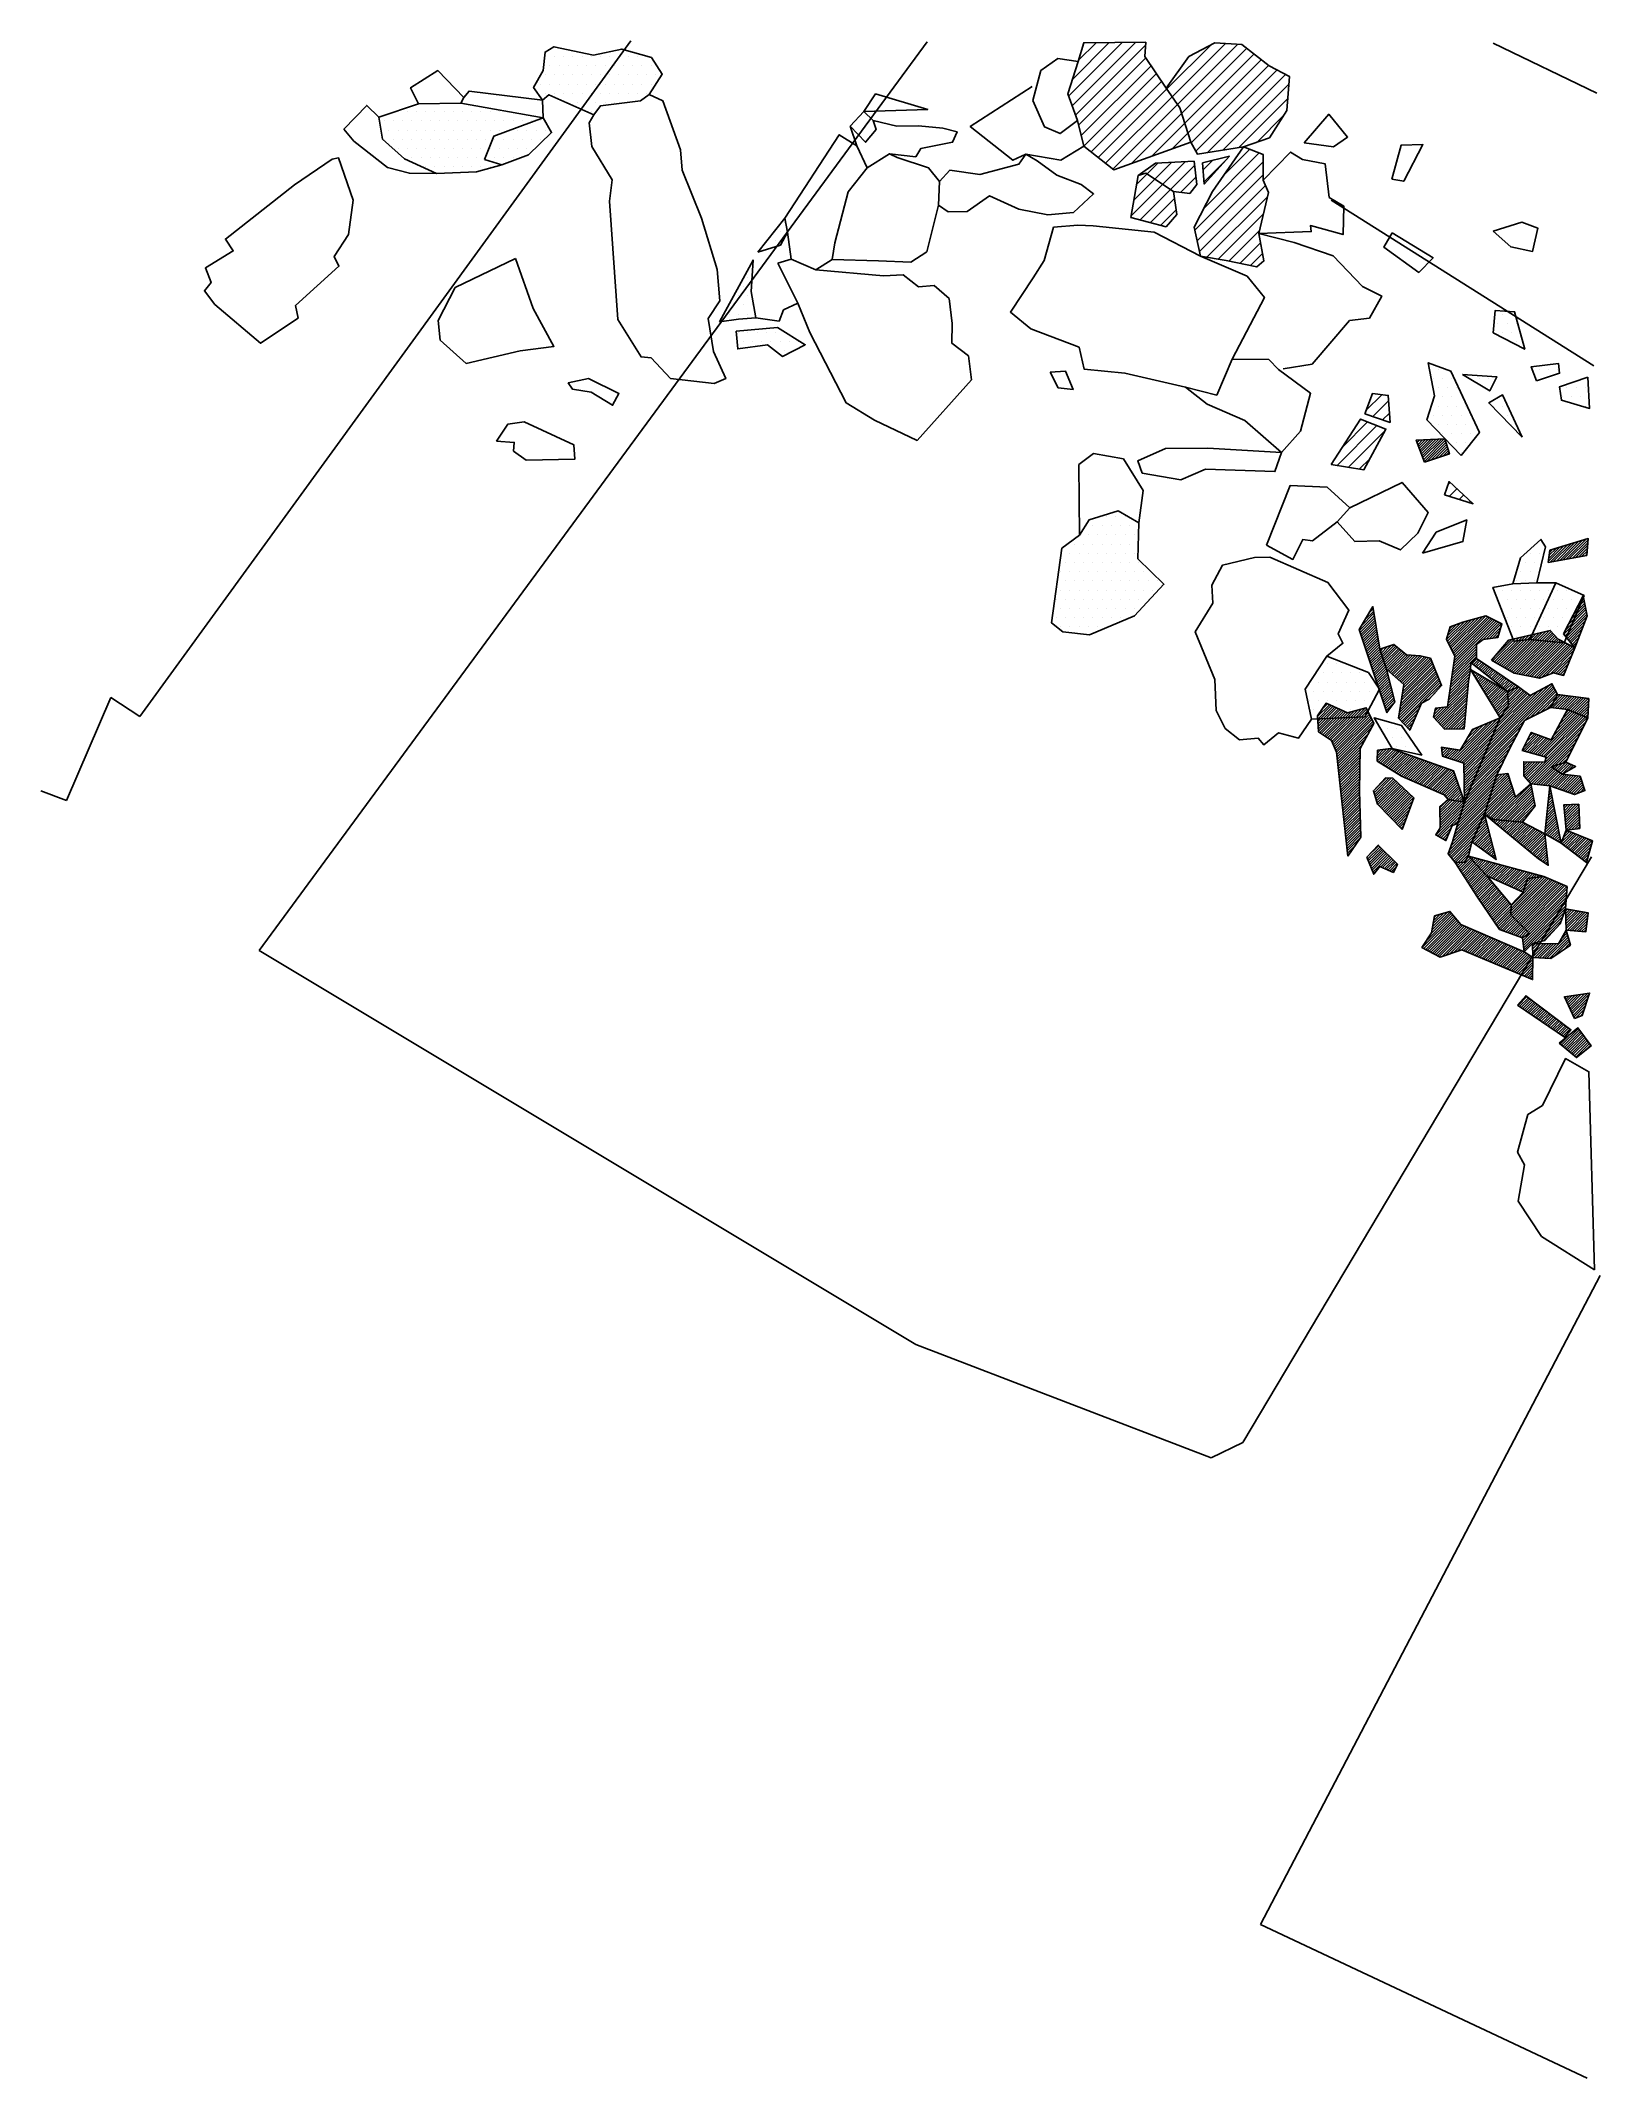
# Model space of a CAD drawing. Header units: metres. Extents: x -2.1 to 0.02, y -20.77 to -18.
import ezdxf

# ---------------------------------------------------------------- set-up
doc = ezdxf.new("R2010")
doc.units = ezdxf.units.M
doc.header["$LTSCALE"] = 25
doc.header["$MEASUREMENT"] = 0
doc.linetypes.add('STRICHPUNKTX2', pattern=[2, 1, -0.5, 0, -0.5])
doc.layers.get('0').update_dxf_attribs({"linetype": 'CONTINUOUS'})
for name, color, linetype in [('FEUER', 1, 'CONTINUOUS'), ('GRABUNGSGRENZE', 3, 'STRICHPUNKTX2'), ('KNOCHEN', 2, 'CONTINUOUS'), ('STEINE', 4, 'CONTINUOUS'), ('STEINESCHRAFF', 4, 'CONTINUOUS')]:
    doc.layers.add(name, color=color, linetype=linetype)

# ---------------------------------------------------------------- blocks, each defined once
blk = doc.blocks.new('*X1')
at = {"color": 0}
for p, q in [((-22.93, -1854.69), (-22.84, -1854.6)), ((-22.83, -1854.94), (-22.47, -1854.59)), ((-22.73, -1855.2), (-22.11, -1854.57)), ((-22.64, -1855.46), (-21.74, -1854.56)), ((-22.54, -1855.72), (-21.37, -1854.54)), ((-22.45, -1855.97), (-21, -1854.53)), ((-22.35, -1856.23), (-20.63, -1854.51)), ((-22.25, -1856.49), (-20.26, -1854.5)), ((-22.16, -1856.75), (-19.9, -1854.49)), ((-22.06, -1857), (-19.53, -1854.47)), ((-21.96, -1857.26), (-19.16, -1854.46)), ((-21.87, -1857.52), (-19.02, -1854.67)), ((-21.5, -1857.5), (-18.94, -1854.94)), ((-20.97, -1857.32), (-18.86, -1855.21)), ((-20.44, -1857.15), (-18.77, -1855.48)), ((-19.9, -1856.97), (-18.69, -1855.76)), ((-19.37, -1856.79), (-18.61, -1856.03)), ((-18.84, -1856.61), (-18.53, -1856.3)), ((-3.06, -1870.88), (-0.41, -1868.23)), ((-2.63, -1870.8), (0.1, -1868.08)), ((-2.19, -1870.72), (0.37, -1868.16)), ((-5.04, -1871.1), (-2.95, -1869.01)), ((-4.98, -1870.68), (-3.46, -1869.16)), ((-4.92, -1870.27), (-3.97, -1869.32)), ((-4.85, -1869.85), (-4.48, -1869.47)), ((-4.8, -1871.2), (-2.44, -1868.85)), ((-4.36, -1871.12), (-1.93, -1868.7)), ((-3.93, -1871.04), (-1.43, -1868.54)), ((-3.49, -1870.96), (-0.92, -1868.39)), ((-1.76, -1870.64), (0.33, -1868.55)), ((-1.33, -1870.56), (0.3, -1868.94)), ((-0.89, -1870.48), (0.26, -1869.33)), ((-0.46, -1870.4), (0.23, -1869.71)), ((-0.02, -1870.32), (0.2, -1870.1)), ((-1.16, -1877.46), (-0.15, -1876.46)), ((-0.77, -1876.72), (-0.21, -1876.16)), ((-0.38, -1875.98), (-0.26, -1875.86)), ((-30.69, -1880.48), (-28.66, -1878.45)), ((-30.6, -1880.74), (-28.61, -1878.75)), ((-30.51, -1881.01), (-28.56, -1879.06)), ((-30.48, -1879.92), (-28.71, -1878.14)), ((-29.94, -1879.02), (-28.75, -1877.84)), ((-29.4, -1878.13), (-28.8, -1877.53)), ((-18.84, -1881.71), (-16.43, -1879.31)), ((-18.72, -1881.95), (-15.94, -1879.17)), ((-18.61, -1882.19), (-15.45, -1879.03)), ((-18.49, -1882.42), (-14.96, -1878.9)), ((-18.37, -1882.66), (-14.47, -1878.76)), ((-18.26, -1882.9), (-13.98, -1878.62)), ((-18.14, -1883.13), (-13.5, -1878.5)), ((-18.02, -1883.37), (-13.27, -1878.62)), ((-17.95, -1885.42), (-11.84, -1879.31)), ((-17.91, -1883.61), (-13.03, -1878.73)), ((-17.89, -1885.01), (-12.08, -1879.19)), ((-17.83, -1884.6), (-12.32, -1879.08)), ((-17.79, -1883.85), (-12.79, -1878.85)), ((-17.78, -1884.18), (-12.55, -1878.96)), ((-2.92, -1881), (0.13, -1877.94)), ((-2.76, -1881.19), (0.19, -1878.24)), ((-2.71, -1880.43), (0.08, -1877.65)), ((-2.6, -1881.39), (0.2, -1878.59)), ((-2.45, -1881.58), (-0.03, -1879.16)), ((-2.32, -1879.69), (0.02, -1877.35)), ((-1.93, -1878.95), (-0.04, -1877.05)), ((-1.54, -1878.21), (-0.09, -1876.75)), ((-30.42, -1881.27), (-28.51, -1879.37)), ((-30.33, -1881.54), (-28.46, -1879.67)), ((-30.24, -1881.8), (-28.42, -1879.98)), ((-30.16, -1882.07), (-28.37, -1880.28)), ((-30.07, -1882.33), (-28.32, -1880.59)), ((-29.98, -1882.6), (-28.27, -1880.89)), ((-29.89, -1882.86), (-28.22, -1881.2)), ((-29.8, -1883.13), (-28.17, -1881.5)), ((-29.71, -1883.39), (-28.13, -1881.81)), ((-18.75, -1881.27), (-16.96, -1879.48)), ((-18.6, -1880.76), (-17.51, -1879.67)), ((-18.44, -1880.25), (-18.05, -1879.87)), ((-13.9, -1881.72), (-11.6, -1879.43)), ((-13.47, -1881.65), (-11.37, -1879.54)), ((-13.07, -1881.6), (-11.45, -1879.98)), ((-12.66, -1881.55), (-11.6, -1880.48)), ((-12.55, -1884.62), (-9.52, -1881.58)), ((-12.53, -1884.24), (-9.98, -1881.69)), ((-12.33, -1884.75), (-9.06, -1881.48)), ((-12.26, -1881.49), (-11.75, -1880.99)), ((-12.11, -1884.88), (-8.6, -1881.37)), ((-11.88, -1885.01), (-8.13, -1881.26)), ((-11.66, -1885.14), (-7.67, -1881.15)), ((-11.44, -1885.27), (-7.21, -1881.05)), ((-11.21, -1885.4), (-6.75, -1880.94)), ((-10.99, -1885.53), (-6.29, -1880.83)), ((-10.77, -1885.66), (-5.83, -1880.72)), ((-10.55, -1881.91), (-10.44, -1881.8)), ((-10.54, -1885.79), (-5.37, -1880.62)), ((-10.32, -1885.92), (-4.91, -1880.51)), ((-10.1, -1886.05), (-4.64, -1880.6)), ((-9.87, -1886.18), (-4.47, -1880.78)), ((-9.63, -1886.3), (-4.31, -1880.97)), ((-9.34, -1886.35), (-4.14, -1881.15)), ((-9.04, -1886.41), (-3.97, -1881.34)), ((-8.74, -1886.47), (-3.8, -1881.52)), ((-8.45, -1886.52), (-3.61, -1881.68)), ((-8.15, -1886.58), (-3.38, -1881.81)), ((-7.85, -1886.63), (-3.14, -1881.93)), ((-7.56, -1886.69), (-2.91, -1882.05)), ((-2.29, -1881.78), (-0.25, -1879.74)), ((-2.13, -1881.97), (-0.48, -1880.32)), ((-1.97, -1882.17), (-0.7, -1880.9)), ((-1.81, -1882.36), (-0.92, -1881.47)), ((-1.65, -1882.56), (-1.15, -1882.05)), ((-29.62, -1883.66), (-28.08, -1882.11)), ((-29.54, -1883.92), (-28.03, -1882.42)), ((-29.45, -1884.19), (-27.98, -1882.72)), ((-29.36, -1884.45), (-27.93, -1883.03)), ((-29.27, -1884.72), (-27.84, -1883.29)), ((-29.18, -1884.98), (-27.75, -1883.56)), ((-29.09, -1885.25), (-27.66, -1883.82)), ((-29.01, -1885.51), (-27.57, -1884.08)), ((-28.92, -1885.78), (-27.48, -1884.35)), ((-28.83, -1886.04), (-27.4, -1884.61)), ((-27.84, -1883.29), (-27.41, -1882.85)), ((-27.75, -1883.56), (-26.87, -1882.67)), ((-27.66, -1883.82), (-26.33, -1882.49)), ((-27.57, -1884.08), (-25.92, -1882.43)), ((-27.48, -1884.35), (-25.73, -1882.59)), ((-27.4, -1884.61), (-25.54, -1882.76)), ((-27.31, -1884.87), (-25.35, -1882.92)), ((-27.22, -1885.14), (-25.16, -1883.08)), ((-27.13, -1885.4), (-24.97, -1883.24)), ((-27.04, -1885.67), (-24.78, -1883.41)), ((-26.87, -1885.86), (-24.58, -1883.57)), ((-26.69, -1886.02), (-24.39, -1883.73)), ((-26.5, -1886.19), (-24.12, -1883.81)), ((-26.31, -1886.36), (-23.78, -1883.82)), ((-26.13, -1886.52), (-23.44, -1883.84)), ((-25.94, -1886.69), (-23.11, -1883.86)), ((-25.75, -1886.86), (-22.77, -1883.88)), ((-25.56, -1887.02), (-22.44, -1883.9)), ((-25.38, -1887.19), (-22.16, -1883.97)), ((-25.19, -1887.36), (-21.87, -1884.04)), ((-25, -1887.52), (-21.59, -1884.11)), ((-24.82, -1887.69), (-21.31, -1884.19)), ((-24.81, -1888.75), (-20.84, -1884.77)), ((-24.75, -1888.33), (-20.94, -1884.52)), ((-24.68, -1887.91), (-21.05, -1884.27)), ((-18.23, -1887.47), (-14.79, -1884.03)), ((-18.18, -1887.06), (-14.79, -1883.67)), ((-18.12, -1886.65), (-14.79, -1883.32)), ((-18.06, -1886.24), (-14.79, -1882.97)), ((-18.01, -1885.83), (-14.79, -1882.61)), ((-15.37, -1884.96), (-14.74, -1884.33)), ((-15.17, -1885.11), (-14.53, -1884.47)), ((-14.97, -1885.27), (-14.32, -1884.62)), ((-14.78, -1885.43), (-14.11, -1884.76)), ((-7.26, -1886.75), (-2.68, -1882.17)), ((-6.96, -1886.8), (-2.45, -1882.29)), ((-6.66, -1886.86), (-2.22, -1882.41)), ((-6.37, -1886.92), (-1.98, -1882.53)), ((-5.92, -1886.83), (-1.75, -1882.65)), ((-5.36, -1886.61), (-1.52, -1882.78)), ((-4.79, -1886.4), (-1.61, -1883.22)), ((-4.28, -1886.25), (-1.85, -1883.81)), ((-4, -1886.32), (-2.09, -1884.41)), ((-1.49, -1882.75), (-1.37, -1882.63)), ((-28.74, -1886.31), (-27.31, -1884.87)), ((-28.65, -1886.57), (-27.22, -1885.14)), ((-28.56, -1886.84), (-27.13, -1885.4)), ((-28.47, -1887.1), (-27.04, -1885.67)), ((-28.39, -1887.37), (-26.96, -1885.94)), ((-28.3, -1887.63), (-26.89, -1886.23)), ((-28.21, -1887.9), (-26.82, -1886.51)), ((-28.12, -1888.16), (-26.75, -1886.79)), ((-28.03, -1888.43), (-26.67, -1887.07)), ((-27.94, -1888.69), (-26.6, -1887.35)), ((-25.34, -1892.45), (-19.91, -1887.03)), ((-25.33, -1892.09), (-20.02, -1886.78)), ((-25.27, -1891.67), (-20.12, -1886.53)), ((-25.2, -1891.26), (-20.22, -1886.28)), ((-25.16, -1892.63), (-19.81, -1887.28)), ((-25.14, -1890.84), (-20.32, -1886.03)), ((-25.07, -1890.42), (-20.43, -1885.78)), ((-25.01, -1890), (-20.53, -1885.52)), ((-24.99, -1892.82), (-19.71, -1887.53)), ((-24.94, -1889.58), (-20.63, -1885.27)), ((-24.88, -1889.16), (-20.74, -1885.02)), ((-18.63, -1890.35), (-15.87, -1887.58)), ((-18.58, -1889.93), (-15.82, -1887.18)), ((-18.52, -1889.52), (-15.76, -1886.76)), ((-18.46, -1889.11), (-15.69, -1886.34)), ((-18.41, -1888.7), (-15.63, -1885.92)), ((-18.35, -1888.29), (-15.59, -1885.53)), ((-18.29, -1887.88), (-15.57, -1885.16)), ((-15.56, -1885.85), (-15.53, -1885.82)), ((-15.42, -1886.07), (-15.3, -1885.96)), ((-15.29, -1886.29), (-15.08, -1886.09)), ((-15.15, -1886.51), (-14.86, -1886.22)), ((-15.02, -1886.73), (-14.64, -1886.35)), ((-14.88, -1886.95), (-14.42, -1886.48)), ((-14.75, -1887.17), (-14.2, -1886.62)), ((-14.62, -1887.39), (-13.97, -1886.75)), ((-14.58, -1885.58), (-13.89, -1884.9)), ((-14.48, -1887.61), (-13.75, -1886.88)), ((-14.38, -1885.74), (-13.68, -1885.04)), ((-14.35, -1887.83), (-13.53, -1887.01)), ((-14.21, -1888.05), (-13.31, -1887.14)), ((-14.19, -1885.9), (-13.47, -1885.18)), ((-14.08, -1888.26), (-13.09, -1887.27)), ((-13.99, -1886.05), (-13.26, -1885.32)), ((-13.94, -1888.48), (-12.87, -1887.41)), ((-13.81, -1888.7), (-12.64, -1887.54)), ((-13.79, -1886.21), (-13.05, -1885.47)), ((-13.59, -1886.37), (-12.83, -1885.61)), ((-13.4, -1886.52), (-12.62, -1885.75)), ((-13.2, -1886.68), (-12.41, -1885.89)), ((-13, -1886.84), (-12.2, -1886.03)), ((-12.81, -1886.99), (-11.99, -1886.17)), ((-12.61, -1887.15), (-11.78, -1886.32)), ((-12.41, -1887.31), (-11.56, -1886.46)), ((-12.22, -1887.46), (-11.35, -1886.6)), ((-12.02, -1887.62), (-11.14, -1886.74)), ((-11.82, -1887.78), (-10.93, -1886.88)), ((-11.62, -1887.93), (-10.72, -1887.02)), ((-11.43, -1888.09), (-10.5, -1887.17)), ((-11.23, -1888.25), (-10.29, -1887.31)), ((-11.03, -1888.4), (-10.08, -1887.45)), ((-10.84, -1888.56), (-9.87, -1887.59)), ((-3.72, -1886.39), (-2.33, -1885)), ((-3.44, -1886.46), (-2.57, -1885.59)), ((-3.16, -1886.54), (-2.81, -1886.19)), ((-27.85, -1888.96), (-26.53, -1887.64)), ((-27.77, -1889.22), (-26.46, -1887.92)), ((-27.68, -1889.49), (-26.39, -1888.2)), ((-27.59, -1889.75), (-26.32, -1888.48)), ((-27.5, -1890.02), (-26.24, -1888.76)), ((-27.41, -1890.28), (-26.17, -1889.05)), ((-27.32, -1890.55), (-26.1, -1889.33)), ((-27.24, -1890.81), (-26.03, -1889.61)), ((-27.15, -1891.08), (-25.96, -1889.89)), ((-27.06, -1891.35), (-25.92, -1890.21)), ((-22.1, -1890.27), (-19.6, -1887.78)), ((-21.35, -1889.88), (-20.42, -1888.95)), ((-20.25, -1892.67), (-15.94, -1888.36)), ((-20.08, -1892.85), (-15.98, -1888.75)), ((-19.91, -1893.03), (-16.01, -1889.14)), ((-19.74, -1893.22), (-16.05, -1889.53)), ((-19.56, -1893.4), (-16.08, -1889.92)), ((-19.39, -1893.58), (-16.12, -1890.3)), ((-18.69, -1890.76), (-15.91, -1887.97)), ((-14.25, -1898.69), (-4.11, -1888.55)), ((-13.99, -1898.08), (-4.23, -1888.32)), ((-13.73, -1897.46), (-4.35, -1888.08)), ((-13.67, -1888.92), (-12.42, -1887.67)), ((-13.54, -1889.14), (-12.2, -1887.8)), ((-13.47, -1896.85), (-4.47, -1887.85)), ((-13.41, -1889.36), (-11.98, -1887.93)), ((-13.27, -1889.58), (-11.76, -1888.07)), ((-13.22, -1896.24), (-4.84, -1887.86)), ((-13.14, -1889.8), (-11.54, -1888.2)), ((-13, -1890.02), (-11.32, -1888.33)), ((-12.96, -1895.63), (-5.6, -1888.27)), ((-12.87, -1890.24), (-11.09, -1888.46)), ((-12.73, -1890.46), (-10.87, -1888.59)), ((-12.7, -1895.02), (-6.36, -1888.68)), ((-12.6, -1890.68), (-10.65, -1888.73)), ((-12.47, -1890.89), (-10.55, -1888.98)), ((-12.44, -1894.41), (-7.12, -1889.08)), ((-12.33, -1891.11), (-10.53, -1889.31)), ((-12.2, -1891.33), (-10.51, -1889.65)), ((-12.19, -1893.8), (-7.6, -1889.21)), ((-12.06, -1891.55), (-10.49, -1889.98)), ((-11.93, -1893.19), (-7.81, -1889.06)), ((-11.93, -1891.77), (-10.47, -1890.32)), ((-11.67, -1892.58), (-8.01, -1888.91)), ((-11.17, -1891.72), (-8.21, -1888.76)), ((-10.64, -1888.72), (-9.66, -1887.73)), ((-10.55, -1888.98), (-10.18, -1888.61)), ((-10.53, -1889.31), (-9.54, -1888.32)), ((-10.52, -1890.72), (-8.41, -1888.61)), ((-10.51, -1889.65), (-9.02, -1888.16)), ((-10.49, -1889.98), (-8.82, -1888.31)), ((-10.47, -1890.32), (-8.62, -1888.46)), ((-10.18, -1888.61), (-9.44, -1887.87)), ((-9.54, -1888.32), (-9.23, -1888.02)), ((-7.54, -1892.33), (-3.99, -1888.78)), ((-6.82, -1891.97), (-3.87, -1889.02)), ((-6.1, -1891.6), (-3.91, -1889.41)), ((-5.39, -1891.24), (-4.35, -1890.21)), ((-4.71, -1890.92), (-3.07, -1889.28)), ((-4.4, -1890.96), (-2.76, -1889.32)), ((-4.35, -1890.21), (-3.38, -1889.24)), ((-4.09, -1891), (-2.45, -1889.36)), ((-3.91, -1889.41), (-3.7, -1889.2)), ((-3.78, -1891.04), (-2.13, -1889.4)), ((-3.46, -1891.08), (-1.82, -1889.44)), ((-3.15, -1891.12), (-1.51, -1889.48)), ((-2.84, -1891.17), (-1.2, -1889.53)), ((-2.52, -1891.21), (-0.88, -1889.57)), ((-2.25, -1891.28), (-0.57, -1889.61)), ((-2, -1891.39), (-0.26, -1889.65)), ((-1.75, -1891.49), (0.05, -1889.69)), ((-1.5, -1891.59), (0.37, -1889.73)), ((-1.24, -1891.69), (0.43, -1890.02)), ((-0.99, -1891.8), (0.42, -1890.38)), ((-36.37, -1892.18), (-34.77, -1890.57)), ((-36.35, -1892.51), (-34.52, -1890.68)), ((-36.33, -1892.84), (-34.27, -1890.78)), ((-36.3, -1893.17), (-34.03, -1890.89)), ((-36.28, -1893.5), (-33.78, -1891)), ((-36.26, -1893.83), (-33.54, -1891.11)), ((-36.23, -1894.16), (-33.29, -1891.21)), ((-36.07, -1894.35), (-33.05, -1891.32)), ((-35.87, -1891.31), (-35.01, -1890.46)), ((-35.86, -1894.49), (-32.8, -1891.43)), ((-35.65, -1894.64), (-32.55, -1891.54)), ((-35.44, -1894.78), (-32.31, -1891.65)), ((-35.23, -1894.92), (-31.83, -1891.52)), ((-35.02, -1895.06), (-31.35, -1891.4)), ((-34.81, -1895.21), (-30.87, -1891.27)), ((-34.6, -1895.35), (-30.4, -1891.15)), ((-34.44, -1895.54), (-29.92, -1891.02)), ((-34.33, -1895.79), (-29.68, -1891.14)), ((-34.22, -1896.03), (-29.57, -1891.38)), ((-34.11, -1896.27), (-29.46, -1891.62)), ((-34, -1896.52), (-29.34, -1891.86)), ((-33.89, -1896.76), (-29.23, -1892.1)), ((-33.78, -1897.01), (-29.11, -1892.34)), ((-33.75, -1897.33), (-29, -1892.58)), ((-33.71, -1897.64), (-28.88, -1892.82)), ((-33.68, -1897.96), (-28.77, -1893.06)), ((-26.97, -1891.61), (-26.85, -1891.49)), ((-24.82, -1893), (-22.34, -1890.51)), ((-24.65, -1893.18), (-22.6, -1891.13)), ((-24.48, -1893.36), (-22.87, -1891.75)), ((-24.31, -1893.55), (-23.14, -1892.37)), ((-24.14, -1893.73), (-23.4, -1892.99)), ((-20.59, -1892.3), (-19.21, -1890.92)), ((-20.56, -1891.92), (-19.6, -1890.96)), ((-20.44, -1891.45), (-19.99, -1890.99)), ((-20.42, -1892.49), (-18.82, -1890.88)), ((-19.22, -1893.76), (-16.15, -1890.69)), ((-18.98, -1893.88), (-16.19, -1891.08)), ((-18.62, -1893.87), (-16.22, -1891.47)), ((-18.26, -1893.86), (-16.26, -1891.86)), ((-18.13, -1897.97), (-13.17, -1893.02)), ((-17.9, -1893.86), (-16.3, -1892.25)), ((-17.87, -1898.06), (-12.57, -1892.76)), ((-17.6, -1898.15), (-11.96, -1892.51)), ((-17.54, -1893.85), (-16.34, -1892.65)), ((-17.34, -1898.24), (-11.67, -1892.58)), ((-17.18, -1893.84), (-16.38, -1893.04)), ((-11.79, -1891.99), (-10.52, -1890.72)), ((-11.66, -1892.21), (-11.17, -1891.72)), ((-7.86, -1900.79), (0.11, -1892.82)), ((-6.54, -1897.35), (-0.99, -1891.8)), ((-6.27, -1897.42), (-0.74, -1891.9)), ((-5.99, -1897.5), (-0.49, -1892)), ((-5.71, -1897.58), (-0.24, -1892.1)), ((-5.44, -1897.65), (0.01, -1892.2)), ((-5.39, -1897.96), (0.26, -1892.31)), ((-4.35, -1894.8), (-1.24, -1891.69)), ((-3.93, -1894.02), (-1.5, -1891.59)), ((-3.51, -1893.25), (-1.75, -1891.49)), ((-3.09, -1892.48), (-2, -1891.39)), ((-2.67, -1891.7), (-2.25, -1891.28)), ((-0.74, -1891.9), (0.41, -1890.75)), ((-0.49, -1892), (0.39, -1891.12)), ((-0.24, -1892.1), (0.38, -1891.49)), ((0.01, -1892.2), (0.36, -1891.85)), ((0.26, -1892.31), (0.35, -1892.22)), ((-33.64, -1898.28), (-29.04, -1893.68)), ((-33.61, -1898.6), (-29.45, -1894.45)), ((-33.57, -1898.92), (-29.86, -1895.21)), ((-23.97, -1893.91), (-23.67, -1893.61)), ((-17.07, -1898.33), (-11.93, -1893.19)), ((-16.82, -1893.83), (-16.42, -1893.44)), ((-16.8, -1898.42), (-12.19, -1893.8)), ((-16.7, -1896.19), (-13.78, -1893.27)), ((-16.54, -1898.5), (-12.44, -1894.41)), ((-16.51, -1898.82), (-12.7, -1895.02)), ((-16.5, -1899.17), (-12.96, -1895.63)), ((-16.17, -1895.3), (-14.39, -1893.53)), ((-15.64, -1894.42), (-15, -1893.78)), ((-15.28, -1901.13), (-9.84, -1895.69)), ((-15.02, -1900.52), (-9.44, -1894.94)), ((-14.76, -1899.91), (-9.05, -1894.2)), ((-14.51, -1899.3), (-8.66, -1893.45)), ((-8.47, -1896.8), (-6.37, -1894.7)), ((-8.33, -1896.31), (-6.63, -1894.6)), ((-8.2, -1896.88), (-6.11, -1894.8)), ((-7.98, -1895.6), (-6.88, -1894.51)), ((-7.92, -1896.96), (-5.86, -1894.89)), ((-7.7, -1900.97), (-0.25, -1893.53)), ((-7.65, -1897.04), (-5.6, -1894.99)), ((-7.63, -1894.9), (-7.14, -1894.41)), ((-7.53, -1901.16), (-0.6, -1894.23)), ((-7.37, -1897.11), (-5.34, -1895.09)), ((-7.33, -1901.32), (-0.95, -1894.94)), ((-7.09, -1897.19), (-5.09, -1895.18)), ((-7.01, -1901.35), (-1.3, -1895.64)), ((-6.82, -1897.27), (-4.83, -1895.28)), ((-33.54, -1899.24), (-30.27, -1895.97)), ((-33.5, -1899.56), (-30.57, -1896.63)), ((-33.47, -1899.88), (-30.58, -1896.99)), ((-33.43, -1900.2), (-30.59, -1897.35)), ((-33.4, -1900.51), (-30.59, -1897.71)), ((-33.36, -1900.83), (-30.6, -1898.07)), ((-33.33, -1901.15), (-30.61, -1898.43)), ((-28.27, -1898.22), (-26.61, -1896.56)), ((-28.27, -1897.86), (-27.01, -1896.6)), ((-28.25, -1897.49), (-27.41, -1896.65)), ((-28.24, -1897.13), (-27.81, -1896.69)), ((-28.23, -1896.76), (-28.2, -1896.73)), ((-28.05, -1898.35), (-26.28, -1896.57)), ((-27.84, -1898.49), (-26.02, -1896.67)), ((-27.62, -1898.62), (-25.75, -1896.76)), ((-27.4, -1898.76), (-25.49, -1896.85)), ((-27.18, -1898.89), (-25.23, -1896.94)), ((-26.96, -1899.03), (-24.97, -1897.04)), ((-26.74, -1899.16), (-24.71, -1897.13)), ((-26.52, -1899.29), (-24.45, -1897.22)), ((-26.3, -1899.43), (-24.19, -1897.31)), ((-26.08, -1899.56), (-23.92, -1897.4)), ((-25.87, -1899.7), (-23.66, -1897.5)), ((-25.65, -1899.83), (-23.4, -1897.59)), ((-25.43, -1899.97), (-23.14, -1897.68)), ((-25.21, -1900.1), (-22.88, -1897.77)), ((-24.99, -1900.24), (-22.62, -1897.86)), ((-24.75, -1900.35), (-22.36, -1897.96)), ((-24.5, -1900.45), (-22.09, -1898.05)), ((-24.25, -1900.56), (-21.83, -1898.14)), ((-24.01, -1900.67), (-21.57, -1898.23)), ((-23.76, -1900.78), (-21.31, -1898.33)), ((-23.52, -1900.89), (-21.05, -1898.42)), ((-23.27, -1900.99), (-20.79, -1898.51)), ((-23.02, -1901.1), (-20.53, -1898.6)), ((-19.5, -1896.52), (-19.34, -1896.35)), ((-19.48, -1896.84), (-19.03, -1896.4)), ((-19.45, -1897.17), (-18.73, -1896.45)), ((-19.42, -1897.5), (-18.43, -1896.5)), ((-19.19, -1897.62), (-18.12, -1896.55)), ((-18.93, -1897.71), (-17.82, -1896.6)), ((-18.66, -1897.8), (-17.51, -1896.65)), ((-18.4, -1897.89), (-17.21, -1896.7)), ((-16.49, -1899.52), (-13.22, -1896.24)), ((-16.49, -1899.86), (-13.47, -1896.85)), ((-16.48, -1900.21), (-13.73, -1897.46)), ((-16.47, -1900.56), (-13.99, -1898.08)), ((-16.47, -1900.9), (-14.25, -1898.69)), ((-16.31, -1903.58), (-11.26, -1898.53)), ((-16.05, -1902.97), (-10.92, -1897.83)), ((-15.79, -1902.35), (-10.57, -1897.14)), ((-15.54, -1901.74), (-10.23, -1896.44)), ((-8.36, -1898.46), (-8.21, -1898.31)), ((-8.36, -1898.81), (-7.86, -1898.31)), ((-8.36, -1899.17), (-7.52, -1898.32)), ((-8.36, -1899.52), (-7.17, -1898.33)), ((-8.36, -1899.87), (-6.82, -1898.33)), ((-8.36, -1900.23), (-6.47, -1898.34)), ((-8.2, -1900.42), (-6.13, -1898.34)), ((-8.03, -1900.6), (-5.78, -1898.35)), ((-4.22, -1899.27), (-3.64, -1898.69)), ((-4.18, -1898.88), (-1.66, -1896.35)), ((-4.01, -1899.41), (-3.11, -1898.51)), ((-3.8, -1899.55), (-2.62, -1898.37)), ((-3.64, -1898.69), (-2.01, -1897.06)), ((-3.59, -1899.7), (-2.38, -1898.48)), ((-3.38, -1899.84), (-2.13, -1898.59)), ((-3.11, -1898.51), (-2.36, -1897.76)), ((-33.3, -1901.47), (-30.61, -1898.79)), ((-33.26, -1901.79), (-30.62, -1899.15)), ((-33.23, -1902.11), (-30.62, -1899.51)), ((-33.19, -1902.43), (-30.63, -1899.87)), ((-33.16, -1902.75), (-30.64, -1900.23)), ((-33.12, -1903.07), (-30.64, -1900.59)), ((-33.09, -1903.39), (-30.65, -1900.95)), ((-33.05, -1903.7), (-30.66, -1901.31)), ((-28.78, -1902.26), (-27.03, -1900.51)), ((-28.7, -1902.53), (-26.7, -1900.53)), ((-28.61, -1902.8), (-26.36, -1900.55)), ((-28.53, -1903.07), (-26.08, -1900.62)), ((-28.45, -1903.34), (-25.89, -1900.79)), ((-28.37, -1903.61), (-25.71, -1900.96)), ((-28.28, -1903.88), (-25.52, -1901.13)), ((-28.17, -1904.13), (-25.34, -1901.3)), ((-22.78, -1901.21), (-20.26, -1898.69)), ((-22.53, -1901.32), (-20, -1898.79)), ((-22.29, -1901.42), (-19.74, -1898.88)), ((-22.04, -1901.53), (-19.48, -1898.97)), ((-21.8, -1901.64), (-19.22, -1899.06)), ((-21.55, -1901.75), (-18.96, -1899.16)), ((-21.3, -1901.85), (-18.7, -1899.25)), ((-21.06, -1901.96), (-18.44, -1899.34)), ((-20.81, -1902.07), (-18.17, -1899.43)), ((-20.57, -1902.18), (-17.91, -1899.52)), ((-20.32, -1902.28), (-17.81, -1899.77)), ((-20.07, -1902.39), (-17.71, -1900.03)), ((-19.83, -1902.5), (-17.62, -1900.3)), ((-19.58, -1902.61), (-17.53, -1900.56)), ((-19.34, -1902.72), (-17.44, -1900.82)), ((-19.12, -1902.85), (-17.35, -1901.08)), ((-18.96, -1903.05), (-17.26, -1901.35)), ((-17, -1905.68), (-12.31, -1901)), ((-16.83, -1905.16), (-12.15, -1900.48)), ((-16.67, -1904.65), (-11.95, -1899.92)), ((-16.51, -1904.13), (-11.6, -1899.22)), ((-16.46, -1901.25), (-14.51, -1899.3)), ((-16.45, -1901.6), (-14.76, -1899.91)), ((-16.44, -1901.94), (-15.02, -1900.52)), ((-16.44, -1902.29), (-15.28, -1901.13)), ((-13.44, -1904.6), (-10.1, -1901.26)), ((-13.28, -1904.09), (-10.19, -1900.99)), ((-13.12, -1903.57), (-10.28, -1900.73)), ((-12.96, -1903.06), (-10.36, -1900.46)), ((-12.8, -1902.54), (-10.45, -1900.19)), ((-12.64, -1902.03), (-10.54, -1899.93)), ((-12.47, -1901.51), (-10.9, -1899.93)), ((-12.31, -1901), (-11.31, -1899.99)), ((-12.19, -1906.18), (-7.38, -1901.37)), ((-12.15, -1900.48), (-11.72, -1900.05)), ((-6.69, -1901.38), (-4.43, -1899.12)), ((-6.37, -1901.41), (-4.22, -1899.27)), ((-6.04, -1901.44), (-4.01, -1899.41)), ((-5.72, -1901.48), (-3.8, -1899.55)), ((-5.4, -1901.51), (-3.59, -1899.7)), ((-5.08, -1901.54), (-3.38, -1899.84)), ((-4.77, -1901.59), (-3.17, -1899.98)), ((-4.52, -1901.68), (-2.85, -1900.02)), ((-4.43, -1899.12), (-4.18, -1898.88)), ((-4.26, -1901.78), (-2.54, -1900.06)), ((-4, -1901.87), (-2.23, -1900.1)), ((-3.74, -1901.97), (-1.91, -1900.14)), ((-3.48, -1902.06), (-1.6, -1900.18)), ((-3.22, -1902.15), (-1.28, -1900.22)), ((-3.17, -1899.98), (-1.89, -1898.71)), ((-2.96, -1902.25), (-0.97, -1900.26)), ((-2.7, -1902.34), (-0.7, -1900.34)), ((-2.44, -1902.44), (-0.61, -1900.61)), ((-2.38, -1899.54), (-1.65, -1898.82)), ((-2.18, -1902.53), (-0.52, -1900.87)), ((-1.92, -1902.62), (-0.43, -1901.13)), ((-1.66, -1902.72), (-0.34, -1901.4)), ((-1.58, -1899.1), (-1.41, -1898.93)), ((-33.02, -1904.02), (-30.66, -1901.67)), ((-32.98, -1904.34), (-30.67, -1902.03)), ((-32.95, -1904.66), (-30.67, -1902.38)), ((-32.92, -1904.98), (-30.66, -1902.72)), ((-32.88, -1905.3), (-30.65, -1903.07)), ((-32.85, -1905.62), (-30.64, -1903.41)), ((-32.81, -1905.94), (-30.63, -1903.76)), ((-32.78, -1906.26), (-30.63, -1904.1)), ((-28, -1904.31), (-25.16, -1901.47)), ((-27.82, -1904.49), (-24.97, -1901.64)), ((-27.65, -1904.66), (-24.79, -1901.81)), ((-27.48, -1904.84), (-24.61, -1901.98)), ((-27.3, -1905.02), (-24.42, -1902.15)), ((-27.13, -1905.2), (-24.24, -1902.32)), ((-26.95, -1905.38), (-24.06, -1902.49)), ((-26.78, -1905.56), (-23.87, -1902.66)), ((-26.6, -1905.74), (-23.69, -1902.83)), ((-26.43, -1905.92), (-23.51, -1903)), ((-26.26, -1906.1), (-23.32, -1903.17)), ((-26.08, -1906.28), (-23.44, -1903.64)), ((-25.91, -1906.46), (-23.65, -1904.2)), ((-19.82, -1907.44), (-16.51, -1904.13)), ((-19.77, -1904.56), (-18.75, -1903.54)), ((-19.76, -1904.91), (-18.36, -1903.5)), ((-19.75, -1905.25), (-18.05, -1903.55)), ((-19.75, -1905.6), (-17.74, -1903.6)), ((-19.74, -1905.95), (-17.44, -1903.65)), ((-19.73, -1906.3), (-17.13, -1903.7)), ((-19.73, -1906.64), (-16.83, -1903.74)), ((-19.72, -1906.99), (-16.52, -1903.79)), ((-18.81, -1903.25), (-17.17, -1901.61)), ((-18.65, -1903.45), (-17.08, -1901.87)), ((-18.36, -1903.5), (-16.99, -1902.13)), ((-18.05, -1903.55), (-16.9, -1902.4)), ((-17.89, -1908.69), (-13.28, -1904.09)), ((-17.74, -1903.6), (-16.81, -1902.66)), ((-17.74, -1908.19), (-13.12, -1903.57)), ((-17.6, -1907.7), (-12.96, -1903.06)), ((-17.46, -1907.21), (-12.8, -1902.54)), ((-17.44, -1903.65), (-16.71, -1902.92)), ((-17.32, -1906.71), (-12.64, -1902.03)), ((-17.16, -1906.19), (-12.47, -1901.51)), ((-17.13, -1903.7), (-16.62, -1903.18)), ((-16.83, -1903.74), (-16.53, -1903.45)), ((-16.52, -1903.79), (-16.44, -1903.71)), ((-16.43, -1902.64), (-15.54, -1901.74)), ((-16.42, -1902.98), (-15.79, -1902.35)), ((-16.42, -1903.33), (-16.05, -1902.97)), ((-16.41, -1903.68), (-16.31, -1903.58)), ((-13.62, -1905.49), (-9.93, -1901.79)), ((-13.61, -1905.12), (-10.01, -1901.52)), ((-13.4, -1905.62), (-9.84, -1902.06)), ((-13.18, -1905.75), (-9.75, -1902.32)), ((-12.95, -1905.88), (-9.66, -1902.59)), ((-12.73, -1906.01), (-9.58, -1902.85)), ((-12.51, -1906.14), (-9.49, -1903.12)), ((-11.87, -1906.21), (-7.33, -1901.67)), ((-11.54, -1906.24), (-7.27, -1901.96)), ((-11.22, -1906.27), (-7.21, -1902.26)), ((-10.9, -1906.3), (-7.16, -1902.56)), ((-10.57, -1906.32), (-7.1, -1902.86)), ((-10.25, -1906.35), (-7.05, -1903.15)), ((-9.92, -1906.38), (-6.99, -1903.45)), ((-9.6, -1906.41), (-6.94, -1903.75)), ((-9.27, -1906.44), (-6.88, -1904.05)), ((-5.17, -1904.82), (-4.36, -1904.01)), ((-5.13, -1904.42), (-4.42, -1903.71)), ((-5.09, -1904.03), (-4.48, -1903.42)), ((-5.06, -1903.64), (-4.54, -1903.12)), ((-5.02, -1903.24), (-4.6, -1902.83)), ((-4.98, -1902.85), (-4.66, -1902.53)), ((-4.94, -1902.46), (-4.71, -1902.23)), ((-4.9, -1902.06), (-4.77, -1901.94)), ((-4.86, -1901.67), (-4.83, -1901.64)), ((-2.9, -1904.31), (-2.74, -1904.15)), ((-2.87, -1904.63), (-2.37, -1904.13)), ((-2.84, -1904.96), (-2, -1904.11)), ((-2.81, -1905.28), (-1.62, -1904.09)), ((-2.78, -1905.6), (-1.25, -1904.08)), ((-2.75, -1905.93), (-0.88, -1904.06)), ((-1.3, -1902.71), (-0.25, -1901.66)), ((-0.72, -1902.48), (-0.16, -1901.92)), ((-0.14, -1902.25), (-0.07, -1902.19)), ((-32.74, -1906.58), (-30.62, -1904.45)), ((-32.71, -1906.89), (-30.61, -1904.79)), ((-32.67, -1907.21), (-30.6, -1905.14)), ((-32.64, -1907.53), (-30.59, -1905.48)), ((-32.6, -1907.85), (-30.58, -1905.83)), ((-32.57, -1908.17), (-30.57, -1906.17)), ((-32.53, -1908.49), (-30.57, -1906.52)), ((-32.5, -1908.81), (-30.56, -1906.86)), ((-25.73, -1906.64), (-23.85, -1904.75)), ((-25.56, -1906.82), (-24.05, -1905.31)), ((-25.38, -1907), (-24.25, -1905.86)), ((-25.21, -1907.17), (-24.46, -1906.42)), ((-25.04, -1907.35), (-24.66, -1906.98)), ((-20.29, -1908.27), (-16.67, -1904.65)), ((-20.06, -1908.39), (-16.83, -1905.16)), ((-19.84, -1908.52), (-17, -1905.68)), ((-18.64, -1910.85), (-14.12, -1906.34)), ((-18.48, -1911.05), (-14.42, -1906.99)), ((-18.45, -1910.31), (-13.82, -1905.68)), ((-18.23, -1909.74), (-13.61, -1905.12)), ((-18.03, -1909.18), (-13.44, -1904.6)), ((-17.86, -1906.89), (-17.16, -1906.19)), ((-17.33, -1906.72), (-17.32, -1906.71)), ((-15.32, -1908.95), (-13.32, -1906.95)), ((-15.02, -1908.3), (-13.39, -1906.67)), ((-14.72, -1907.64), (-13.46, -1906.39)), ((-14.42, -1906.99), (-13.54, -1906.11)), ((-14.12, -1906.34), (-13.61, -1905.83)), ((-13.82, -1905.68), (-13.68, -1905.54)), ((-13.63, -1905.5), (-13.62, -1905.49)), ((-13.44, -1905.66), (-13.4, -1905.62)), ((-13.25, -1905.82), (-13.18, -1905.75)), ((-13.05, -1905.98), (-12.95, -1905.88)), ((-12.86, -1906.14), (-12.73, -1906.01)), ((-12.67, -1906.3), (-12.51, -1906.14)), ((-12.47, -1906.46), (-12.19, -1906.18)), ((-12.28, -1906.62), (-11.87, -1906.21)), ((-12.09, -1906.78), (-11.54, -1906.24)), ((-11.89, -1906.94), (-11.22, -1906.27)), ((-11.7, -1907.1), (-10.9, -1906.3)), ((-11.5, -1907.26), (-10.57, -1906.32)), ((-11.31, -1907.42), (-10.25, -1906.35)), ((-11.12, -1907.58), (-9.92, -1906.38)), ((-10.92, -1907.74), (-9.6, -1906.41)), ((-10.73, -1907.9), (-9.27, -1906.44)), ((-10.54, -1908.06), (-8.95, -1906.47)), ((-10.34, -1908.22), (-8.63, -1906.5)), ((-10.15, -1908.38), (-8.37, -1906.6)), ((-9.95, -1908.54), (-8.14, -1906.72)), ((-9.76, -1908.7), (-7.91, -1906.84)), ((-9.57, -1908.86), (-7.67, -1906.96)), ((-8.95, -1906.47), (-6.97, -1904.49)), ((-8.63, -1906.5), (-8.3, -1906.17)), ((-5.49, -1907.96), (-3.9, -1906.37)), ((-5.45, -1907.57), (-3.96, -1906.08)), ((-5.41, -1907.18), (-4.02, -1905.78)), ((-5.37, -1906.78), (-4.07, -1905.48)), ((-5.35, -1908.17), (-3.84, -1906.67)), ((-5.33, -1906.39), (-4.13, -1905.19)), ((-5.29, -1906), (-4.19, -1904.89)), ((-5.25, -1905.6), (-4.25, -1904.6)), ((-5.21, -1905.21), (-4.31, -1904.3)), ((-5.13, -1908.3), (-3.78, -1906.96)), ((-2.72, -1906.25), (-0.86, -1904.39)), ((-2.69, -1906.58), (-0.85, -1904.73)), ((-2.66, -1906.9), (-0.84, -1905.08)), ((-2.64, -1907.23), (-0.83, -1905.42)), ((-2.61, -1907.55), (-0.82, -1905.76)), ((-2.28, -1907.58), (-0.81, -1906.11)), ((-1.87, -1907.52), (-0.8, -1906.45)), ((-1.46, -1907.46), (-0.79, -1906.79)), ((-32.47, -1909.13), (-30.55, -1907.21)), ((-32.43, -1909.45), (-30.54, -1907.55)), ((-32.4, -1909.76), (-30.53, -1907.9)), ((-32.36, -1910.08), (-30.52, -1908.24)), ((-32.33, -1910.4), (-30.58, -1908.66)), ((-32.29, -1910.72), (-31.29, -1909.72)), ((-29.68, -1911.29), (-28.07, -1909.68)), ((-19.61, -1908.64), (-18.2, -1907.23)), ((-19.38, -1908.77), (-18.46, -1907.85)), ((-19.15, -1908.9), (-18.72, -1908.46)), ((-18.32, -1911.24), (-14.72, -1907.64)), ((-18.16, -1911.43), (-15.02, -1908.3)), ((-18, -1911.63), (-15.32, -1908.95)), ((-17.84, -1911.82), (-15.5, -1909.49)), ((-15.31, -1909.3), (-13.25, -1907.23)), ((-15.11, -1909.45), (-13.17, -1907.51)), ((-14.9, -1909.6), (-13.1, -1907.79)), ((-14.7, -1909.74), (-13.03, -1908.08)), ((-14.49, -1909.89), (-12.96, -1908.36)), ((-14.29, -1910.04), (-12.89, -1908.64)), ((-14.08, -1910.19), (-12.81, -1908.92)), ((-13.88, -1910.34), (-12.74, -1909.2)), ((-13.67, -1910.48), (-12.67, -1909.48)), ((-9.37, -1909.02), (-7.44, -1907.08)), ((-9.18, -1909.18), (-7.21, -1907.2)), ((-8.99, -1909.34), (-6.97, -1907.32)), ((-8.79, -1909.5), (-6.74, -1907.44)), ((-8.6, -1909.66), (-6.51, -1907.57)), ((-8.41, -1909.82), (-6.28, -1907.69)), ((-8.21, -1909.98), (-6.04, -1907.81)), ((-8.02, -1910.14), (-5.81, -1907.93)), ((-7.82, -1910.29), (-5.58, -1908.05)), ((-7.63, -1910.45), (-5.48, -1908.3)), ((-7.44, -1910.61), (-5.45, -1908.62)), ((-7.24, -1910.77), (-5.41, -1908.94)), ((-7.05, -1910.93), (-5.38, -1909.26)), ((-6.86, -1911.09), (-5.34, -1909.58)), ((-4.9, -1908.43), (-3.73, -1907.26)), ((-4.68, -1908.56), (-3.67, -1907.55)), ((-4.45, -1908.69), (-3.61, -1907.85)), ((-4.23, -1908.82), (-3.55, -1908.14)), ((-4.01, -1908.95), (-3.49, -1908.44)), ((-3.78, -1909.08), (-3.44, -1908.73)), ((-3.56, -1909.21), (-3.38, -1909.03)), ((-3.34, -1909.34), (-3.32, -1909.33)), ((-3.29, -1909.29), (-1.9, -1907.9)), ((-3.13, -1909.49), (-1.65, -1908)), ((-3.04, -1908.69), (-2.15, -1907.8)), ((-2.93, -1909.65), (-1.39, -1908.11)), ((-2.79, -1908.09), (-2.4, -1907.7)), ((-2.73, -1909.8), (-1.14, -1908.21)), ((-2.53, -1909.95), (-0.89, -1908.31)), ((-2.33, -1910.11), (-0.63, -1908.41)), ((-2.13, -1910.26), (-0.38, -1908.51)), ((-1.93, -1910.41), (-0.13, -1908.61)), ((-1.73, -1910.56), (0.12, -1908.71)), ((-1.53, -1910.72), (0.38, -1908.81)), ((-1.33, -1910.87), (0.63, -1908.91)), ((-1.13, -1911.02), (0.88, -1909.01)), ((-1.05, -1907.41), (-0.77, -1907.13)), ((-0.93, -1911.18), (0.88, -1909.37)), ((-32.26, -1911.04), (-31.99, -1910.77)), ((-29.58, -1911.54), (-27.89, -1909.85)), ((-29.48, -1911.79), (-27.71, -1910.03)), ((-29.37, -1912.04), (-27.54, -1910.21)), ((-29.27, -1912.29), (-27.36, -1910.38)), ((-29.17, -1912.54), (-27.18, -1910.56)), ((-29.06, -1912.79), (-27.01, -1910.74)), ((-28.96, -1913.04), (-26.83, -1910.91)), ((-28.85, -1913.29), (-26.65, -1911.09)), ((-27.79, -1912.58), (-26.47, -1911.27)), ((-27.55, -1912.69), (-26.3, -1911.44)), ((-27.3, -1912.8), (-26.12, -1911.62)), ((-27.06, -1912.91), (-25.94, -1911.8)), ((-26.81, -1913.02), (-25.77, -1911.97)), ((-26.57, -1913.13), (-25.59, -1912.15)), ((-17.68, -1912.01), (-17.67, -1912.01)), ((-17.67, -1912.01), (-15.61, -1909.95)), ((-17.54, -1912.23), (-17.3, -1912)), ((-17.4, -1912.44), (-16.94, -1911.98)), ((-17.3, -1912), (-15.72, -1910.41)), ((-17.26, -1912.66), (-16.57, -1911.97)), ((-17.12, -1912.88), (-15.65, -1911.4)), ((-16.98, -1913.09), (-15.48, -1911.59)), ((-16.94, -1911.98), (-15.83, -1910.88)), ((-16.85, -1913.31), (-15.31, -1911.77)), ((-16.71, -1913.52), (-15.14, -1911.95)), ((-16.57, -1911.97), (-16.14, -1911.54)), ((-16.57, -1913.74), (-14.96, -1912.13)), ((-16.43, -1913.95), (-14.79, -1912.31)), ((-16.29, -1914.17), (-14.62, -1912.5)), ((-16.14, -1911.54), (-15.82, -1911.22)), ((-15.82, -1911.22), (-15.78, -1911.18)), ((-15.65, -1911.4), (-15.5, -1911.25)), ((-15.48, -1911.59), (-15.22, -1911.33)), ((-15.31, -1911.77), (-14.94, -1911.4)), ((-15.14, -1911.95), (-14.66, -1911.48)), ((-14.96, -1912.13), (-14.38, -1911.55)), ((-14.79, -1912.31), (-14.1, -1911.63)), ((-14.62, -1912.5), (-13.83, -1911.7)), ((-14.45, -1912.68), (-13.55, -1911.77)), ((-14.28, -1912.86), (-13.27, -1911.85)), ((-14.11, -1913.04), (-12.99, -1911.92)), ((-13.93, -1913.22), (-12.71, -1912)), ((-13.76, -1913.4), (-12.43, -1912.07)), ((-13.59, -1913.59), (-12.15, -1912.15)), ((-13.47, -1910.63), (-12.6, -1909.76)), ((-13.42, -1913.77), (-11.87, -1912.22)), ((-13.26, -1910.78), (-12.52, -1910.05)), ((-13.19, -1913.89), (-11.59, -1912.3)), ((-13.05, -1910.93), (-12.45, -1910.33)), ((-12.94, -1914), (-11.32, -1912.37)), ((-12.85, -1911.08), (-12.38, -1910.61)), ((-12.7, -1914.11), (-11.04, -1912.45)), ((-12.64, -1911.23), (-12.31, -1910.89)), ((-12.46, -1914.22), (-10.76, -1912.52)), ((-12.44, -1911.37), (-12.23, -1911.17)), ((-12.23, -1911.52), (-12.16, -1911.45)), ((-6.66, -1911.25), (-5.31, -1909.9)), ((-6.47, -1911.41), (-5.27, -1910.22)), ((-6.26, -1911.56), (-5.24, -1910.54)), ((-6.05, -1911.7), (-5.21, -1910.86)), ((-5.84, -1911.84), (-5.17, -1911.18)), ((-5.62, -1911.98), (-5.14, -1911.5)), ((-5.41, -1912.12), (-5.1, -1911.82)), ((-5.2, -1912.26), (-5.07, -1912.13)), ((-0.73, -1911.33), (0.74, -1909.86)), ((-0.53, -1911.48), (0.61, -1910.35)), ((-0.33, -1911.64), (0.47, -1910.84)), ((-0.13, -1911.79), (0.34, -1911.32)), ((0.07, -1911.94), (0.2, -1911.81)), ((-28.75, -1913.54), (-28.49, -1913.28)), ((-26.32, -1913.24), (-25.73, -1912.65)), ((-16.15, -1914.38), (-14.45, -1912.68)), ((-16.02, -1914.6), (-14.28, -1912.86)), ((-15.88, -1914.81), (-14.11, -1913.04)), ((-15.74, -1915.03), (-13.93, -1913.22)), ((-15.6, -1915.24), (-13.76, -1913.4)), ((-15.46, -1915.46), (-13.59, -1913.59)), ((-15.32, -1915.67), (-13.42, -1913.77)), ((-15.19, -1915.89), (-13.26, -1913.96)), ((-15.05, -1916.1), (-13.1, -1914.15)), ((-14.91, -1916.32), (-12.94, -1914.35)), ((-14.77, -1916.54), (-12.77, -1914.54)), ((-14.63, -1916.75), (-12.61, -1914.73)), ((-14.49, -1916.96), (-12.45, -1914.92)), ((-14.34, -1917.17), (-12.29, -1915.12)), ((-12.21, -1914.33), (-10.48, -1912.6)), ((-11.97, -1914.44), (-10.2, -1912.67)), ((-11.73, -1914.55), (-9.92, -1912.75)), ((-11.48, -1914.66), (-9.64, -1912.82)), ((-11.24, -1914.77), (-9.36, -1912.9)), ((-11, -1914.88), (-9.09, -1912.97)), ((-10.75, -1914.99), (-8.81, -1913.05)), ((-10.51, -1915.1), (-8.53, -1913.12)), ((-10.27, -1915.21), (-8.25, -1913.19)), ((-10.13, -1918.96), (-5.24, -1914.07)), ((-10.11, -1918.6), (-5.48, -1913.96)), ((-10.1, -1918.23), (-5.78, -1913.9)), ((-10.09, -1917.86), (-6.18, -1913.95)), ((-10.02, -1915.32), (-7.97, -1913.27)), ((-10.02, -1919.21), (-4.99, -1914.18)), ((-9.84, -1919.38), (-4.74, -1914.29)), ((-9.78, -1915.43), (-7.69, -1913.34)), ((-9.66, -1919.56), (-4.5, -1914.39)), ((-9.54, -1915.54), (-7.41, -1913.42)), ((-9.49, -1919.74), (-4.25, -1914.5)), ((-9.31, -1919.91), (-4, -1914.61)), ((-9.29, -1915.65), (-7.87, -1914.23)), ((-9.13, -1920.09), (-3.76, -1914.71)), ((-9.05, -1915.76), (-8.04, -1914.75)), ((-8.96, -1920.27), (-3.51, -1914.82)), ((-8.81, -1915.87), (-8.21, -1915.28)), ((-8.78, -1920.44), (-3.27, -1914.93)), ((-8.6, -1920.62), (-3.02, -1915.04)), ((-8.42, -1920.8), (-2.77, -1915.14)), ((-8.38, -1915.8), (-6.58, -1914)), ((-8.25, -1920.97), (-2.53, -1915.25)), ((-8.21, -1915.28), (-6.98, -1914.05)), ((-8.04, -1914.75), (-7.38, -1914.09)), ((-7.87, -1914.23), (-7.78, -1914.14)), ((-7.78, -1914.14), (-7.13, -1913.49)), ((-7.38, -1914.09), (-6.85, -1913.57)), ((-6.98, -1914.05), (-6.58, -1913.64)), ((-6.58, -1914), (-6.3, -1913.72)), ((-6.18, -1913.95), (-6.02, -1913.79)), ((-5.78, -1913.9), (-5.74, -1913.87)), ((-14.2, -1917.38), (-12.13, -1915.31)), ((-14.06, -1917.59), (-11.97, -1915.5)), ((-13.91, -1917.8), (-11.81, -1915.69)), ((-13.77, -1918.01), (-11.65, -1915.89)), ((-13.62, -1918.22), (-11.49, -1916.08)), ((-13.48, -1918.43), (-11.33, -1916.27)), ((-13.34, -1918.64), (-11.17, -1916.47)), ((-13.19, -1918.85), (-11.01, -1916.66)), ((-13.05, -1919.05), (-10.84, -1916.85)), ((-12.9, -1919.26), (-10.68, -1917.04)), ((-12.76, -1919.47), (-10.52, -1917.24)), ((-12.62, -1919.68), (-10.36, -1917.43)), ((-12.47, -1919.89), (-10.2, -1917.62)), ((-12.33, -1920.1), (-10.09, -1917.86)), ((-8.56, -1915.98), (-8.38, -1915.8)), ((-8.5, -1922.64), (-2.59, -1916.73)), ((-8.46, -1922.95), (-2.62, -1917.11)), ((-8.41, -1923.26), (-2.64, -1917.49)), ((-8.37, -1923.57), (-2.67, -1917.87)), ((-8.07, -1921.15), (-2.52, -1915.59)), ((-7.89, -1921.33), (-2.54, -1915.97)), ((-7.72, -1921.5), (-2.57, -1916.35)), ((-22.15, -1923.56), (-17.86, -1919.27)), ((-21.92, -1923.68), (-17.7, -1919.46)), ((-21.68, -1923.8), (-17.54, -1919.66)), ((-21.67, -1922.73), (-18.02, -1919.08)), ((-21.45, -1923.92), (-17.38, -1919.85)), ((-21.22, -1924.05), (-17.22, -1920.04)), ((-20.99, -1924.17), (-17.06, -1920.24)), ((-20.97, -1921.67), (-18.18, -1918.88)), ((-20.81, -1921.16), (-18.34, -1918.69)), ((-20.76, -1924.29), (-16.89, -1920.42)), ((-20.74, -1920.73), (-18.74, -1918.74)), ((-20.66, -1920.3), (-19.24, -1918.89)), ((-20.58, -1919.87), (-19.74, -1919.03)), ((-20.53, -1924.41), (-16.65, -1920.53)), ((-20.51, -1919.44), (-20.25, -1919.18)), ((-20.3, -1924.54), (-16.4, -1920.64)), ((-20.07, -1924.66), (-16.15, -1920.74)), ((-12.18, -1920.31), (-10.1, -1918.23)), ((-12.04, -1920.52), (-10.11, -1918.6)), ((-11.9, -1920.73), (-10.13, -1918.96)), ((-11.75, -1920.94), (-10.02, -1919.21)), ((-11.57, -1921.11), (-9.84, -1919.38)), ((-11.31, -1921.21), (-9.66, -1919.56)), ((-11.06, -1921.3), (-9.49, -1919.74)), ((-10.8, -1921.4), (-9.31, -1919.91)), ((-10.54, -1921.5), (-9.13, -1920.09)), ((-10.28, -1921.59), (-8.96, -1920.27)), ((-10.03, -1921.69), (-8.78, -1920.44)), ((-9.77, -1921.79), (-8.6, -1920.62)), ((-9.51, -1921.88), (-8.42, -1920.8)), ((-8.33, -1923.88), (-2.7, -1918.25)), ((-7.08, -1922.99), (-2.88, -1918.78)), ((-6.61, -1922.87), (-3.07, -1919.32)), ((-6.15, -1922.76), (-3.26, -1919.87)), ((-2.69, -1918.59), (-2.42, -1918.32)), ((-2.67, -1918.93), (-2.12, -1918.38)), ((-2.66, -1919.27), (-1.82, -1918.43)), ((-2.65, -1919.62), (-1.52, -1918.48)), ((-2.64, -1919.96), (-1.22, -1918.54)), ((-2.62, -1920.3), (-0.92, -1918.59)), ((-2.61, -1920.64), (-0.62, -1918.65)), ((-2.6, -1920.98), (-0.32, -1918.7)), ((-2.45, -1921.19), (-0.02, -1918.76)), ((-2.13, -1921.22), (0.28, -1918.81)), ((-1.81, -1921.25), (0.33, -1919.11)), ((-1.48, -1921.28), (0.28, -1919.52)), ((-1.16, -1921.31), (0.23, -1919.92)), ((-0.84, -1921.34), (0.19, -1920.32)), ((-0.52, -1921.37), (0.14, -1920.72)), ((-19.84, -1924.78), (-15.9, -1920.85)), ((-19.47, -1924.77), (-15.66, -1920.96)), ((-18.94, -1924.6), (-15.41, -1921.06)), ((-18.41, -1924.42), (-15.16, -1921.17)), ((-17.88, -1924.24), (-14.92, -1921.28)), ((-17.35, -1924.06), (-14.67, -1921.38)), ((-16.82, -1923.89), (-14.42, -1921.49)), ((-16.56, -1923.98), (-14.17, -1921.6)), ((-16.31, -1924.09), (-13.93, -1921.7)), ((-16.06, -1924.19), (-13.68, -1921.81)), ((-15.81, -1924.29), (-13.43, -1921.92)), ((-15.56, -1924.4), (-13.19, -1922.02)), ((-15.31, -1924.5), (-12.94, -1922.13)), ((-15.06, -1924.61), (-12.69, -1922.23)), ((-14.82, -1924.71), (-12.45, -1922.34)), ((-14.57, -1924.81), (-12.2, -1922.45)), ((-14.32, -1924.92), (-11.95, -1922.55)), ((-14.07, -1925.02), (-11.7, -1922.66)), ((-13.82, -1925.13), (-11.46, -1922.77)), ((-13.57, -1925.23), (-11.21, -1922.87)), ((-13.32, -1925.34), (-10.96, -1922.98)), ((-13.07, -1925.44), (-10.72, -1923.09)), ((-12.82, -1925.54), (-10.47, -1923.19)), ((-12.57, -1925.65), (-10.22, -1923.3)), ((-12.32, -1925.75), (-9.98, -1923.41)), ((-12.07, -1925.86), (-9.73, -1923.51)), ((-9.26, -1921.98), (-8.25, -1920.97)), ((-9, -1922.08), (-8.07, -1921.15)), ((-8.74, -1922.17), (-7.89, -1921.33)), ((-8.54, -1922.33), (-8.31, -1922.09)), ((-8.31, -1922.09), (-7.72, -1921.5)), ((-7.17, -1923.08), (-7.1, -1923.01)), ((-7.17, -1923.42), (-6.76, -1923.02)), ((-7.16, -1923.77), (-6.41, -1923.02)), ((-7.15, -1924.11), (-6.06, -1923.02)), ((-7.14, -1924.46), (-5.71, -1923.03)), ((-7.13, -1924.8), (-5.36, -1923.03)), ((-6.88, -1924.91), (-5.01, -1923.04)), ((-6.55, -1924.93), (-4.66, -1923.04)), ((-6.22, -1924.95), (-4.31, -1923.05)), ((-5.88, -1924.97), (-3.97, -1923.05)), ((-5.68, -1922.65), (-4.09, -1921.06)), ((-5.55, -1924.99), (-2.41, -1921.85)), ((-5.22, -1925.01), (-2.33, -1922.13)), ((-4.88, -1925.03), (-2.25, -1922.4)), ((-4.24, -1924.74), (-2.18, -1922.68)), ((-3.26, -1922.35), (-2.48, -1921.57)), ((-3.08, -1923.94), (-2.1, -1922.96)), ((-2.8, -1921.53), (-2.56, -1921.29)), ((-0.19, -1921.4), (0.09, -1921.12)), ((-11.82, -1925.96), (-9.48, -1923.62)), ((-11.57, -1926.06), (-9.23, -1923.73)), ((-11.32, -1926.17), (-8.99, -1923.83)), ((-11.07, -1926.27), (-8.74, -1923.94)), ((-10.82, -1926.38), (-8.49, -1924.05)), ((-10.57, -1926.48), (-8.25, -1924.16)), ((-10.32, -1926.58), (-8.04, -1924.3)), ((-10.08, -1926.69), (-7.82, -1924.44)), ((-9.83, -1926.79), (-7.61, -1924.58)), ((-9.58, -1926.9), (-7.4, -1924.72)), ((-9.33, -1927), (-7.18, -1924.86)), ((-9.08, -1927.1), (-7.13, -1925.16)), ((-8.83, -1927.21), (-7.13, -1925.52)), ((-8.58, -1927.31), (-7.14, -1925.87)), ((-8.33, -1927.42), (-7.15, -1926.23)), ((-8.08, -1927.52), (-7.15, -1926.59)), ((-7.83, -1927.63), (-7.16, -1926.95)), ((-7.58, -1927.73), (-7.16, -1927.31)), ((-7.33, -1927.83), (-7.17, -1927.67)), ((-9.14, -1931.41), (-7.94, -1930.21)), ((-8.93, -1931.56), (-7.74, -1930.36)), ((-8.72, -1931.7), (-7.53, -1930.51)), ((-8.51, -1931.84), (-7.33, -1930.66)), ((-8.3, -1931.99), (-7.13, -1930.82)), ((-8.09, -1932.13), (-6.93, -1930.97)), ((-7.88, -1932.28), (-6.73, -1931.12)), ((-7.67, -1932.42), (-6.53, -1931.27)), ((-7.46, -1932.56), (-6.33, -1931.43)), ((-7.26, -1932.71), (-6.13, -1931.58)), ((-7.05, -1932.85), (-5.92, -1931.73)), ((-6.84, -1933), (-5.72, -1931.88)), ((-2.79, -1930.36), (-2.64, -1930.21)), ((-2.67, -1930.6), (-2.22, -1930.15)), ((-2.56, -1930.84), (-1.8, -1930.08)), ((-2.45, -1931.08), (-1.39, -1930.02)), ((-2.34, -1931.32), (-0.97, -1929.96)), ((-2.22, -1931.57), (-0.56, -1929.9)), ((-2.11, -1931.81), (-0.14, -1929.84)), ((-2, -1932.05), (0.28, -1929.77)), ((-1.89, -1932.29), (0.52, -1929.88)), ((-1.78, -1932.53), (0.34, -1930.41)), ((-1.66, -1932.77), (0.17, -1930.94)), ((-1.55, -1933.01), (-0.01, -1931.47)), ((-6.63, -1933.14), (-5.52, -1932.03)), ((-6.42, -1933.28), (-5.32, -1932.19)), ((-6.21, -1933.43), (-5.12, -1932.34)), ((-6, -1933.57), (-4.92, -1932.49)), ((-5.79, -1933.72), (-4.72, -1932.64)), ((-5.58, -1933.86), (-4.52, -1932.8)), ((-5.37, -1934), (-4.32, -1932.95)), ((-5.16, -1934.15), (-4.11, -1933.1)), ((-4.95, -1934.29), (-3.91, -1933.25)), ((-4.74, -1934.44), (-3.71, -1933.41)), ((-4.53, -1934.58), (-3.51, -1933.56)), ((-4.32, -1934.72), (-3.31, -1933.71)), ((-4.11, -1934.87), (-3.11, -1933.86)), ((-3.9, -1935.01), (-2.91, -1934.02)), ((-3.69, -1935.16), (-2.71, -1934.17)), ((-3.48, -1935.3), (-2.5, -1934.32)), ((-3.27, -1935.44), (-2.3, -1934.47)), ((-3.24, -1936.82), (-0.95, -1934.54)), ((-3.06, -1935.59), (-2.1, -1934.63)), ((-1.32, -1933.14), (-0.19, -1932)), ((-0.73, -1932.9), (-0.36, -1932.53)), ((-3.43, -1936.66), (-2.29, -1935.52)), ((-3.04, -1936.98), (-0.81, -1934.74)), ((-2.85, -1937.14), (-0.66, -1934.95)), ((-2.85, -1935.73), (-2.7, -1935.57)), ((-2.65, -1937.3), (-0.51, -1935.15)), ((-2.46, -1937.46), (-0.36, -1935.36)), ((-2.27, -1937.62), (-0.21, -1935.56)), ((-2.07, -1937.78), (-0.06, -1935.76)), ((-1.88, -1937.94), (0.09, -1935.97)), ((-1.69, -1938.1), (0.24, -1936.17)), ((-1.49, -1938.26), (0.39, -1936.38)), ((-1.3, -1938.42), (0.54, -1936.58)), ((-0.28, -1937.75), (0.69, -1936.79))]:
    blk.add_line(p, q, dxfattribs=at)
blk = doc.blocks.new('*X2')
at = {"color": 0}
for p, q in [((-70.18, -1807.9), (-62.89, -1800.6)), ((-69.71, -1809.19), (-61.11, -1800.59)), ((-69.67, -1805.62), (-64.67, -1800.62)), ((-69.23, -1810.48), (-59.73, -1800.98)), ((-68.83, -1803.01), (-66.45, -1800.63)), ((-56.83, -1806.92), (-50.77, -1800.86)), ((-56.11, -1807.97), (-48.87, -1800.73)), ((-55.4, -1809.02), (-47.22, -1800.84)), ((-54.84, -1810.23), (-46.01, -1801.4)), ((-68.82, -1811.84), (-59.69, -1802.71)), ((-68.47, -1813.25), (-58.97, -1803.76)), ((-54.41, -1811.57), (-45.01, -1802.17)), ((-53.98, -1812.91), (-44.02, -1802.95)), ((-53.54, -1814.23), (-43.03, -1803.72)), ((-52.9, -1815.36), (-41.88, -1804.34)), ((-68.12, -1814.67), (-58.26, -1804.81)), ((-67.14, -1815.46), (-57.54, -1805.86)), ((-66.15, -1816.24), (-56.83, -1806.92)), ((-51.32, -1815.55), (-40.71, -1804.94)), ((-49.22, -1815.22), (-40.28, -1806.28)), ((-65.16, -1817.02), (-56.11, -1807.97)), ((-64.17, -1817.8), (-55.4, -1809.02)), ((-47.13, -1814.9), (-40.43, -1808.2)), ((-61.65, -1817.04), (-54.84, -1810.23)), ((-58.88, -1816.04), (-54.41, -1811.57)), ((-44.63, -1814.17), (-40.98, -1810.51)), ((-56.11, -1815.04), (-53.98, -1812.91)), ((-51.79, -1823.09), (-44.3, -1815.6)), ((-49.07, -1818.6), (-45.57, -1815.11)), ((-59.54, -1818.47), (-58.04, -1816.97)), ((-58.48, -1819.17), (-56.18, -1816.88)), ((-57.41, -1819.88), (-54.32, -1816.78)), ((-56.35, -1820.58), (-53.07, -1817.3)), ((-53.04, -1826.11), (-43.76, -1816.83)), ((-51.92, -1817.92), (-50.6, -1816.59)), ((-51.78, -1819.55), (-48.82, -1816.59)), ((-61.7, -1824.16), (-57.41, -1819.88)), ((-61.32, -1822.01), (-58.48, -1819.17)), ((-60.93, -1819.86), (-59.54, -1818.47)), ((-60.48, -1824.71), (-56.35, -1820.58)), ((-54.97, -1820.97), (-52.89, -1818.89)), ((-52.72, -1827.55), (-43.76, -1818.6)), ((-52.4, -1829), (-43.45, -1820.05)), ((-59.08, -1825.08), (-55.79, -1821.79)), ((-57.68, -1825.45), (-55.57, -1823.33)), ((-51.39, -1829.77), (-43.18, -1821.55)), ((-49.89, -1830.03), (-43.73, -1823.87)), ((-48.4, -1830.31), (-44.28, -1826.19)), ((-46.93, -1830.61), (-44.13, -1827.8)), ((-45.47, -1830.91), (-43.84, -1829.29)), ((-29.75, -1850.55), (-27.65, -1848.45)), ((-28.85, -1851.42), (-26.73, -1849.3)), ((-27.53, -1851.87), (-26.61, -1850.95)), ((-33.72, -1858.05), (-28.31, -1852.65)), ((-33, -1855.57), (-29.58, -1852.14)), ((-32.19, -1858.3), (-27.15, -1853.25)), ((-30.67, -1858.54), (-29.27, -1857.14)), ((-18.66, -1860.68), (-18.38, -1860.39)), ((-18.47, -1862.25), (-17.46, -1861.24)), ((-17.13, -1862.67), (-16.54, -1862.09)), ((-15.78, -1863.1), (-15.62, -1862.93))]:
    blk.add_line(p, q, dxfattribs=at)
blk = doc.blocks.new('*X3')
at = {"color": 0}
for p, q in [((-141.25, -1802.5), (-141.25, -1802.5)), ((-140.625, -1803.75), (-140.625, -1803.75)), ((-140, -1802.5), (-140, -1802.5)), ((-139.375, -1803.75), (-139.375, -1803.75)), ((-138.75, -1802.5), (-138.75, -1802.5)), ((-138.125, -1803.75), (-138.125, -1803.75)), ((-137.5, -1802.5), (-137.5, -1802.5)), ((-136.875, -1803.75), (-136.875, -1803.75)), ((-136.25, -1802.5), (-136.25, -1802.5)), ((-135.625, -1803.75), (-135.625, -1803.75)), ((-135, -1802.5), (-135, -1802.5)), ((-134.375, -1803.75), (-134.375, -1803.75)), ((-133.75, -1802.5), (-133.75, -1802.5)), ((-133.125, -1803.75), (-133.125, -1803.75)), ((-132.5, -1802.5), (-132.5, -1802.5)), ((-131.875, -1803.75), (-131.875, -1803.75)), ((-131.25, -1802.5), (-131.25, -1802.5)), ((-130.625, -1803.75), (-130.625, -1803.75)), ((-130, -1802.5), (-130, -1802.5)), ((-129.375, -1803.75), (-129.375, -1803.75)), ((-128.75, -1802.5), (-128.75, -1802.5)), ((-128.125, -1803.75), (-128.125, -1803.75)), ((-127.5, -1802.5), (-127.5, -1802.5)), ((-126.875, -1803.75), (-126.875, -1803.75)), ((-141.875, -1806.25), (-141.875, -1806.25)), ((-141.25, -1805), (-141.25, -1805)), ((-140.625, -1806.25), (-140.625, -1806.25)), ((-140, -1805), (-140, -1805)), ((-139.375, -1806.25), (-139.375, -1806.25)), ((-138.75, -1805), (-138.75, -1805)), ((-138.125, -1806.25), (-138.125, -1806.25)), ((-137.5, -1805), (-137.5, -1805)), ((-136.875, -1806.25), (-136.875, -1806.25)), ((-136.25, -1805), (-136.25, -1805)), ((-135.625, -1806.25), (-135.625, -1806.25)), ((-135, -1805), (-135, -1805)), ((-134.375, -1806.25), (-134.375, -1806.25)), ((-133.75, -1805), (-133.75, -1805)), ((-133.125, -1806.25), (-133.125, -1806.25)), ((-132.5, -1805), (-132.5, -1805)), ((-131.875, -1806.25), (-131.875, -1806.25)), ((-131.25, -1805), (-131.25, -1805)), ((-130.625, -1806.25), (-130.625, -1806.25)), ((-130, -1805), (-130, -1805)), ((-129.375, -1806.25), (-129.375, -1806.25)), ((-128.75, -1805), (-128.75, -1805)), ((-128.125, -1806.25), (-128.125, -1806.25)), ((-127.5, -1805), (-127.5, -1805)), ((-126.875, -1806.25), (-126.875, -1806.25)), ((-126.25, -1805), (-126.25, -1805)), ((-161.25, -1810), (-161.25, -1810)), ((-160, -1810), (-160, -1810)), ((-158.75, -1810), (-158.75, -1810)), ((-157.5, -1810), (-157.5, -1810)), ((-156.25, -1810), (-156.25, -1810)), ((-155, -1810), (-155, -1810)), ((-153.75, -1810), (-153.75, -1810)), ((-152.5, -1810), (-152.5, -1810)), ((-151.25, -1810), (-151.25, -1810)), ((-150, -1810), (-150, -1810)), ((-148.75, -1810), (-148.75, -1810)), ((-147.5, -1810), (-147.5, -1810)), ((-146.25, -1810), (-146.25, -1810)), ((-141.25, -1807.5), (-141.25, -1807.5)), ((-140, -1807.5), (-140, -1807.5)), ((-138.75, -1807.5), (-138.75, -1807.5)), ((-138.125, -1808.75), (-138.125, -1808.75)), ((-137.5, -1807.5), (-137.5, -1807.5)), ((-136.875, -1808.75), (-136.875, -1808.75)), ((-136.25, -1807.5), (-136.25, -1807.5)), ((-135.625, -1808.75), (-135.625, -1808.75)), ((-135, -1807.5), (-135, -1807.5)), ((-135, -1810), (-135, -1810)), ((-134.375, -1808.75), (-134.375, -1808.75)), ((-133.75, -1807.5), (-133.75, -1807.5)), ((-133.125, -1808.75), (-133.125, -1808.75)), ((-132.5, -1807.5), (-132.5, -1807.5)), ((-131.875, -1808.75), (-131.875, -1808.75)), ((-131.25, -1807.5), (-131.25, -1807.5)), ((-130.625, -1808.75), (-130.625, -1808.75)), ((-130, -1807.5), (-130, -1807.5)), ((-128.75, -1807.5), (-128.75, -1807.5)), ((-127.5, -1807.5), (-127.5, -1807.5)), ((-163.125, -1811.25), (-163.125, -1811.25)), ((-162.5, -1812.5), (-162.5, -1812.5)), ((-161.875, -1811.25), (-161.875, -1811.25)), ((-161.25, -1812.5), (-161.25, -1812.5)), ((-160.625, -1811.25), (-160.625, -1811.25)), ((-160, -1812.5), (-160, -1812.5)), ((-159.375, -1811.25), (-159.375, -1811.25)), ((-158.75, -1812.5), (-158.75, -1812.5)), ((-158.125, -1811.25), (-158.125, -1811.25)), ((-157.5, -1812.5), (-157.5, -1812.5)), ((-156.875, -1811.25), (-156.875, -1811.25)), ((-156.25, -1812.5), (-156.25, -1812.5)), ((-155.625, -1811.25), (-155.625, -1811.25)), ((-155, -1812.5), (-155, -1812.5)), ((-154.375, -1811.25), (-154.375, -1811.25)), ((-153.75, -1812.5), (-153.75, -1812.5)), ((-153.125, -1811.25), (-153.125, -1811.25)), ((-152.5, -1812.5), (-152.5, -1812.5)), ((-151.875, -1811.25), (-151.875, -1811.25)), ((-151.25, -1812.5), (-151.25, -1812.5)), ((-150.625, -1811.25), (-150.625, -1811.25)), ((-150, -1812.5), (-150, -1812.5)), ((-149.375, -1811.25), (-149.375, -1811.25)), ((-148.75, -1812.5), (-148.75, -1812.5)), ((-148.125, -1811.25), (-148.125, -1811.25)), ((-147.5, -1812.5), (-147.5, -1812.5)), ((-146.875, -1811.25), (-146.875, -1811.25)), ((-146.25, -1812.5), (-146.25, -1812.5)), ((-145.625, -1811.25), (-145.625, -1811.25)), ((-145, -1812.5), (-145, -1812.5)), ((-144.375, -1811.25), (-144.375, -1811.25)), ((-143.75, -1812.5), (-143.75, -1812.5)), ((-143.125, -1811.25), (-143.125, -1811.25)), ((-142.5, -1812.5), (-142.5, -1812.5)), ((-141.875, -1811.25), (-141.875, -1811.25)), ((-141.25, -1812.5), (-141.25, -1812.5)), ((-163.125, -1813.75), (-163.125, -1813.75)), ((-161.875, -1813.75), (-161.875, -1813.75)), ((-161.25, -1815), (-161.25, -1815)), ((-160.625, -1813.75), (-160.625, -1813.75)), ((-160, -1815), (-160, -1815)), ((-159.375, -1813.75), (-159.375, -1813.75)), ((-158.75, -1815), (-158.75, -1815)), ((-158.125, -1813.75), (-158.125, -1813.75)), ((-157.5, -1815), (-157.5, -1815)), ((-156.875, -1813.75), (-156.875, -1813.75)), ((-156.25, -1815), (-156.25, -1815)), ((-155.625, -1813.75), (-155.625, -1813.75)), ((-155, -1815), (-155, -1815)), ((-154.375, -1813.75), (-154.375, -1813.75)), ((-153.75, -1815), (-153.75, -1815)), ((-153.125, -1813.75), (-153.125, -1813.75)), ((-152.5, -1815), (-152.5, -1815)), ((-151.875, -1813.75), (-151.875, -1813.75)), ((-151.25, -1815), (-151.25, -1815)), ((-150.625, -1813.75), (-150.625, -1813.75)), ((-150, -1815), (-150, -1815)), ((-149.375, -1813.75), (-149.375, -1813.75)), ((-148.75, -1815), (-148.75, -1815)), ((-148.125, -1813.75), (-148.125, -1813.75)), ((-147.5, -1815), (-147.5, -1815)), ((-146.875, -1813.75), (-146.875, -1813.75)), ((-146.25, -1815), (-146.25, -1815)), ((-145.625, -1813.75), (-145.625, -1813.75)), ((-145, -1815), (-145, -1815)), ((-144.375, -1813.75), (-144.375, -1813.75)), ((-143.75, -1815), (-143.75, -1815)), ((-143.125, -1813.75), (-143.125, -1813.75)), ((-141.875, -1813.75), (-141.875, -1813.75)), ((-159.375, -1816.25), (-159.375, -1816.25)), ((-158.125, -1816.25), (-158.125, -1816.25)), ((-157.5, -1817.5), (-157.5, -1817.5)), ((-156.875, -1816.25), (-156.875, -1816.25)), ((-156.25, -1817.5), (-156.25, -1817.5)), ((-155.625, -1816.25), (-155.625, -1816.25)), ((-155, -1817.5), (-155, -1817.5)), ((-154.375, -1816.25), (-154.375, -1816.25)), ((-153.75, -1817.5), (-153.75, -1817.5)), ((-153.125, -1816.25), (-153.125, -1816.25)), ((-152.5, -1817.5), (-152.5, -1817.5)), ((-151.875, -1816.25), (-151.875, -1816.25)), ((-151.25, -1817.5), (-151.25, -1817.5)), ((-150.625, -1816.25), (-150.625, -1816.25)), ((-150, -1817.5), (-150, -1817.5)), ((-149.375, -1816.25), (-149.375, -1816.25)), ((-148.75, -1817.5), (-148.75, -1817.5)), ((-148.125, -1816.25), (-148.125, -1816.25)), ((-146.875, -1816.25), (-146.875, -1816.25)), ((-145.625, -1816.25), (-145.625, -1816.25)), ((-109.375, -1826.25), (-109.375, -1826.25)), ((-108.75, -1825), (-108.75, -1825)), ((-111.875, -1828.75), (-111.875, -1828.75)), ((-110, -1827.5), (-110, -1827.5)), ((-113.125, -1831.25), (-113.125, -1831.25)), ((-115, -1835), (-115, -1835)), ((-114.375, -1833.75), (-114.375, -1833.75)), ((-113.75, -1832.5), (-113.75, -1832.5)), ((-113.75, -1835), (-113.75, -1835)), ((-116.25, -1837.5), (-116.25, -1837.5)), ((-115.625, -1836.25), (-115.625, -1836.25)), ((-115, -1837.5), (-115, -1837.5)), ((-114.375, -1836.25), (-114.375, -1836.25)), ((-113.75, -1837.5), (-113.75, -1837.5)), ((-113.125, -1836.25), (-113.125, -1836.25)), ((-11.25, -1837.5), (-11.25, -1837.5)), ((-10, -1837.5), (-10, -1837.5)), ((-115, -1840), (-115, -1840)), ((-113.75, -1840), (-113.75, -1840)), ((-112.5, -1840), (-112.5, -1840)), ((-111.25, -1840), (-111.25, -1840)), ((-110, -1840), (-110, -1840)), ((-108.75, -1840), (-108.75, -1840)), ((-12.5, -1840), (-12.5, -1840)), ((-11.875, -1838.75), (-11.875, -1838.75)), ((-11.25, -1840), (-11.25, -1840)), ((-10.625, -1838.75), (-10.625, -1838.75)), ((-10, -1840), (-10, -1840)), ((-9.375, -1838.75), (-9.375, -1838.75)), ((-114.375, -1841.25), (-114.375, -1841.25)), ((-113.125, -1841.25), (-113.125, -1841.25)), ((-111.875, -1841.25), (-111.875, -1841.25)), ((-110.625, -1841.25), (-110.625, -1841.25)), ((-110, -1842.5), (-110, -1842.5)), ((-109.375, -1841.25), (-109.375, -1841.25)), ((-108.75, -1842.5), (-108.75, -1842.5)), ((-108.125, -1841.25), (-108.125, -1841.25)), ((-106.875, -1841.25), (-106.875, -1841.25)), ((-9.375, -1841.25), (-9.375, -1841.25)), ((-20, -1845), (-20, -1845)), ((-6.25, -1845), (-6.25, -1845)), ((-5, -1845), (-5, -1845)), ((-3.75, -1845), (-3.75, -1845)), ((-20.625, -1846.25), (-20.625, -1846.25)), ((-20, -1847.5), (-20, -1847.5)), ((-19.375, -1846.25), (-19.375, -1846.25)), ((-19.375, -1848.75), (-19.375, -1848.75)), ((-18.75, -1847.5), (-18.75, -1847.5)), ((-18.125, -1846.25), (-18.125, -1846.25)), ((-18.125, -1848.75), (-18.125, -1848.75)), ((-17.5, -1847.5), (-17.5, -1847.5)), ((-16.875, -1848.75), (-16.875, -1848.75)), ((-15.625, -1846.25), (-15.625, -1846.25)), ((-14.375, -1846.25), (-14.375, -1846.25)), ((-13.125, -1846.25), (-13.125, -1846.25)), ((-3.125, -1848.75), (-3.125, -1848.75)), ((-2.5, -1847.5), (-2.5, -1847.5)), ((-1.875, -1848.75), (-1.875, -1848.75)), ((-1.25, -1847.5), (-1.25, -1847.5)), ((-0.625, -1848.75), (-0.625, -1848.75)), ((0, -1847.5), (0, -1847.5)), ((-20.625, -1851.25), (-20.625, -1851.25)), ((-20, -1850), (-20, -1850)), ((-19.375, -1851.25), (-19.375, -1851.25)), ((-18.75, -1850), (-18.75, -1850)), ((-18.125, -1851.25), (-18.125, -1851.25)), ((-17.5, -1850), (-17.5, -1850)), ((-16.875, -1851.25), (-16.875, -1851.25)), ((-16.25, -1850), (-16.25, -1850)), ((-15.625, -1851.25), (-15.625, -1851.25)), ((-12.5, -1850), (-12.5, -1850)), ((-11.25, -1850), (-11.25, -1850)), ((-10.625, -1851.25), (-10.625, -1851.25)), ((0, -1850), (0, -1850)), ((-20, -1852.5), (-20, -1852.5)), ((-19.375, -1853.75), (-19.375, -1853.75)), ((-18.75, -1852.5), (-18.75, -1852.5)), ((-18.125, -1853.75), (-18.125, -1853.75)), ((-17.5, -1852.5), (-17.5, -1852.5)), ((-16.875, -1853.75), (-16.875, -1853.75)), ((-16.25, -1852.5), (-16.25, -1852.5)), ((-15.625, -1853.75), (-15.625, -1853.75)), ((-15, -1852.5), (-15, -1852.5)), ((-10, -1852.5), (-10, -1852.5)), ((-17.5, -1855), (-17.5, -1855)), ((-16.875, -1856.25), (-16.875, -1856.25)), ((-16.25, -1855), (-16.25, -1855)), ((-65, -1865), (-65, -1865)), ((-63.75, -1865), (-63.75, -1865)), ((-62.5, -1865), (-62.5, -1865)), ((-67.5, -1867.5), (-67.5, -1867.5)), ((-66.875, -1866.25), (-66.875, -1866.25)), ((-66.25, -1867.5), (-66.25, -1867.5)), ((-65.625, -1866.25), (-65.625, -1866.25)), ((-65, -1867.5), (-65, -1867.5)), ((-64.375, -1866.25), (-64.375, -1866.25)), ((-63.75, -1867.5), (-63.75, -1867.5)), ((-63.125, -1866.25), (-63.125, -1866.25)), ((-62.5, -1867.5), (-62.5, -1867.5)), ((-61.875, -1866.25), (-61.875, -1866.25)), ((-61.25, -1867.5), (-61.25, -1867.5)), ((-70, -1870), (-70, -1870)), ((-69.375, -1868.75), (-69.375, -1868.75)), ((-68.75, -1870), (-68.75, -1870)), ((-68.125, -1868.75), (-68.125, -1868.75)), ((-67.5, -1870), (-67.5, -1870)), ((-66.875, -1868.75), (-66.875, -1868.75)), ((-66.25, -1870), (-66.25, -1870)), ((-65.625, -1868.75), (-65.625, -1868.75)), ((-65, -1870), (-65, -1870)), ((-64.375, -1868.75), (-64.375, -1868.75)), ((-63.75, -1870), (-63.75, -1870)), ((-63.125, -1868.75), (-63.125, -1868.75)), ((-62.5, -1870), (-62.5, -1870)), ((-61.875, -1868.75), (-61.875, -1868.75)), ((-61.25, -1870), (-61.25, -1870)), ((-7.5, -1870), (-7.5, -1870)), ((-6.25, -1870), (-6.25, -1870)), ((-71.25, -1872.5), (-71.25, -1872.5)), ((-70.625, -1871.25), (-70.625, -1871.25)), ((-70.625, -1873.75), (-70.625, -1873.75)), ((-70, -1872.5), (-70, -1872.5)), ((-69.375, -1871.25), (-69.375, -1871.25)), ((-69.375, -1873.75), (-69.375, -1873.75)), ((-68.75, -1872.5), (-68.75, -1872.5)), ((-68.125, -1871.25), (-68.125, -1871.25)), ((-68.125, -1873.75), (-68.125, -1873.75)), ((-67.5, -1872.5), (-67.5, -1872.5)), ((-66.875, -1871.25), (-66.875, -1871.25)), ((-66.875, -1873.75), (-66.875, -1873.75)), ((-66.25, -1872.5), (-66.25, -1872.5)), ((-65.625, -1871.25), (-65.625, -1871.25)), ((-65.625, -1873.75), (-65.625, -1873.75)), ((-65, -1872.5), (-65, -1872.5)), ((-64.375, -1871.25), (-64.375, -1871.25)), ((-64.375, -1873.75), (-64.375, -1873.75)), ((-63.75, -1872.5), (-63.75, -1872.5)), ((-63.125, -1871.25), (-63.125, -1871.25)), ((-63.125, -1873.75), (-63.125, -1873.75)), ((-62.5, -1872.5), (-62.5, -1872.5)), ((-61.875, -1871.25), (-61.875, -1871.25)), ((-61.875, -1873.75), (-61.875, -1873.75)), ((-61.25, -1872.5), (-61.25, -1872.5)), ((-60.625, -1871.25), (-60.625, -1871.25)), ((-60.625, -1873.75), (-60.625, -1873.75)), ((-60, -1872.5), (-60, -1872.5)), ((-59.375, -1873.75), (-59.375, -1873.75)), ((-58.125, -1873.75), (-58.125, -1873.75)), ((-9.375, -1873.75), (-9.375, -1873.75)), ((-8.75, -1872.5), (-8.75, -1872.5)), ((-8.125, -1871.25), (-8.125, -1871.25)), ((-8.125, -1873.75), (-8.125, -1873.75)), ((-7.5, -1872.5), (-7.5, -1872.5)), ((-6.875, -1871.25), (-6.875, -1871.25)), ((-6.875, -1873.75), (-6.875, -1873.75)), ((-6.25, -1872.5), (-6.25, -1872.5)), ((-71.875, -1876.25), (-71.875, -1876.25)), ((-71.25, -1875), (-71.25, -1875)), ((-70.625, -1876.25), (-70.625, -1876.25)), ((-70, -1875), (-70, -1875)), ((-69.375, -1876.25), (-69.375, -1876.25)), ((-68.75, -1875), (-68.75, -1875)), ((-68.125, -1876.25), (-68.125, -1876.25)), ((-67.5, -1875), (-67.5, -1875)), ((-66.875, -1876.25), (-66.875, -1876.25)), ((-66.25, -1875), (-66.25, -1875)), ((-65.625, -1876.25), (-65.625, -1876.25)), ((-65, -1875), (-65, -1875)), ((-64.375, -1876.25), (-64.375, -1876.25)), ((-63.75, -1875), (-63.75, -1875)), ((-63.125, -1876.25), (-63.125, -1876.25)), ((-62.5, -1875), (-62.5, -1875)), ((-61.875, -1876.25), (-61.875, -1876.25)), ((-61.25, -1875), (-61.25, -1875)), ((-60.625, -1876.25), (-60.625, -1876.25)), ((-60, -1875), (-60, -1875)), ((-59.375, -1876.25), (-59.375, -1876.25)), ((-58.75, -1875), (-58.75, -1875)), ((-11.875, -1876.25), (-11.875, -1876.25)), ((-11.25, -1875), (-11.25, -1875)), ((-10.625, -1876.25), (-10.625, -1876.25)), ((-10, -1875), (-10, -1875)), ((-9.375, -1876.25), (-9.375, -1876.25)), ((-8.75, -1875), (-8.75, -1875)), ((-8.125, -1876.25), (-8.125, -1876.25)), ((-7.5, -1875), (-7.5, -1875)), ((-6.875, -1876.25), (-6.875, -1876.25)), ((-6.25, -1875), (-6.25, -1875)), ((-5.625, -1876.25), (-5.625, -1876.25)), ((-5, -1875), (-5, -1875)), ((-4.375, -1876.25), (-4.375, -1876.25)), ((-3.75, -1875), (-3.75, -1875)), ((-3.125, -1876.25), (-3.125, -1876.25)), ((-2.5, -1875), (-2.5, -1875)), ((-1.875, -1876.25), (-1.875, -1876.25)), ((-0.625, -1876.25), (-0.625, -1876.25)), ((-71.875, -1878.75), (-71.875, -1878.75)), ((-71.25, -1877.5), (-71.25, -1877.5)), ((-70.625, -1878.75), (-70.625, -1878.75)), ((-70, -1877.5), (-70, -1877.5)), ((-69.375, -1878.75), (-69.375, -1878.75)), ((-68.75, -1877.5), (-68.75, -1877.5)), ((-68.125, -1878.75), (-68.125, -1878.75)), ((-67.5, -1877.5), (-67.5, -1877.5)), ((-66.875, -1878.75), (-66.875, -1878.75)), ((-66.25, -1877.5), (-66.25, -1877.5)), ((-65.625, -1878.75), (-65.625, -1878.75)), ((-65, -1877.5), (-65, -1877.5)), ((-64.375, -1878.75), (-64.375, -1878.75)), ((-63.75, -1877.5), (-63.75, -1877.5)), ((-63.125, -1878.75), (-63.125, -1878.75)), ((-62.5, -1877.5), (-62.5, -1877.5)), ((-61.25, -1877.5), (-61.25, -1877.5)), ((-11.25, -1877.5), (-11.25, -1877.5)), ((-10.625, -1878.75), (-10.625, -1878.75)), ((-10, -1877.5), (-10, -1877.5)), ((-9.375, -1878.75), (-9.375, -1878.75)), ((-8.75, -1877.5), (-8.75, -1877.5)), ((-8.125, -1878.75), (-8.125, -1878.75)), ((-7.5, -1877.5), (-7.5, -1877.5)), ((-6.875, -1878.75), (-6.875, -1878.75)), ((-6.25, -1877.5), (-6.25, -1877.5)), ((-5.625, -1878.75), (-5.625, -1878.75)), ((-5, -1877.5), (-5, -1877.5)), ((-4.375, -1878.75), (-4.375, -1878.75)), ((-3.75, -1877.5), (-3.75, -1877.5)), ((-3.125, -1878.75), (-3.125, -1878.75)), ((-2.5, -1877.5), (-2.5, -1877.5)), ((-1.875, -1878.75), (-1.875, -1878.75)), ((-1.25, -1877.5), (-1.25, -1877.5)), ((-71.25, -1880), (-71.25, -1880)), ((-70, -1880), (-70, -1880)), ((-68.75, -1880), (-68.75, -1880)), ((-67.5, -1880), (-67.5, -1880)), ((-66.25, -1880), (-66.25, -1880)), ((-65, -1880), (-65, -1880)), ((-10, -1880), (-10, -1880)), ((-9.375, -1881.25), (-9.375, -1881.25)), ((-8.75, -1880), (-8.75, -1880)), ((-8.125, -1881.25), (-8.125, -1881.25)), ((-7.5, -1880), (-7.5, -1880)), ((-6.875, -1881.25), (-6.875, -1881.25)), ((-6.25, -1880), (-6.25, -1880)), ((-5.625, -1881.25), (-5.625, -1881.25)), ((-5, -1880), (-5, -1880)), ((-4.375, -1881.25), (-4.375, -1881.25)), ((-3.75, -1880), (-3.75, -1880)), ((-3.125, -1881.25), (-3.125, -1881.25)), ((-2.5, -1880), (-2.5, -1880)), ((-36.25, -1887.5), (-36.25, -1887.5)), ((-35.625, -1886.25), (-35.625, -1886.25)), ((-35, -1885), (-35, -1885)), ((-35, -1887.5), (-35, -1887.5)), ((-34.375, -1886.25), (-34.375, -1886.25)), ((-33.75, -1885), (-33.75, -1885)), ((-33.75, -1887.5), (-33.75, -1887.5)), ((-33.125, -1886.25), (-33.125, -1886.25)), ((-32.5, -1885), (-32.5, -1885)), ((-32.5, -1887.5), (-32.5, -1887.5)), ((-31.875, -1886.25), (-31.875, -1886.25)), ((-31.25, -1887.5), (-31.25, -1887.5)), ((-30.625, -1886.25), (-30.625, -1886.25)), ((-30, -1887.5), (-30, -1887.5)), ((-28.75, -1887.5), (-28.75, -1887.5)), ((-37.5, -1890), (-37.5, -1890)), ((-36.875, -1888.75), (-36.875, -1888.75)), ((-36.25, -1890), (-36.25, -1890)), ((-35.625, -1888.75), (-35.625, -1888.75)), ((-35, -1890), (-35, -1890)), ((-34.375, -1888.75), (-34.375, -1888.75)), ((-33.75, -1890), (-33.75, -1890)), ((-33.125, -1888.75), (-33.125, -1888.75)), ((-32.5, -1890), (-32.5, -1890)), ((-31.875, -1888.75), (-31.875, -1888.75)), ((-31.25, -1890), (-31.25, -1890)), ((-30.625, -1888.75), (-30.625, -1888.75)), ((-30, -1890), (-30, -1890)), ((-29.375, -1888.75), (-29.375, -1888.75)), ((-36.875, -1891.25), (-36.875, -1891.25)), ((-35.625, -1891.25), (-35.625, -1891.25)), ((-34.375, -1891.25), (-34.375, -1891.25)), ((-33.125, -1891.25), (-33.125, -1891.25)), ((-31.875, -1891.25), (-31.875, -1891.25)), ((-30.625, -1891.25), (-30.625, -1891.25)), ((-26.875, -1893.75), (-26.875, -1893.75)), ((-26.25, -1895), (-26.25, -1895)), ((-25.625, -1893.75), (-25.625, -1893.75)), ((-25, -1895), (-25, -1895)), ((-25.625, -1896.25), (-25.625, -1896.25)), ((-24.375, -1896.25), (-24.375, -1896.25)), ((-23.125, -1896.25), (-23.125, -1896.25))]:
    blk.add_line(p, q, dxfattribs=at)

msp = doc.modelspace()

# ---------------------------------------------------------------- linework, layer by layer
at = {"layer": 'GRABUNGSGRENZE', "flags": 128}
for points in [[(-2.0977, -19.0224), (-2.0626, -19.0356), (-2.0025, -18.896), (-1.9633, -18.9215), (-1.2965, -18.0037)], [(-0.8941, -18.005), (-1.8011, -19.2397), (-0.9094, -19.7746), (-0.5084, -19.9287), (-0.4651, -19.9078), (0.0081, -19.1124)], [(0.0202, -19.6808), (-0.4413, -20.5624), (0.0025, -20.7715)]]:
    msp.add_lwpolyline(points, dxfattribs=at)
at = {"layer": 'GRABUNGSGRENZE'}
for points in [[(-0.1254, -18.0071), (0.0157, -18.0748)], [(-0.3454, -18.2201), (0.0113, -18.4451)]]:
    msp.add_lwpolyline(points, dxfattribs=at)
at = {"layer": 'KNOCHEN'}
for points in [[(-0.2183, -18.5761), (-0.2296, -18.5461), (-0.1908, -18.5445), (-0.1847, -18.5649), (-0.2183, -18.5761)], [(-0.0507, -18.7125), (-0.0481, -18.6957), (0.0038, -18.6799), (0.0018, -18.7028), (-0.0507, -18.7125)], [(-0.0297, -18.8093), (-0.0028, -18.7579), (0.0023, -18.7848), (-0.0144, -18.8282), (-0.0297, -18.8093)], [(-0.2701, -18.8573), (-0.2589, -18.9016), (-0.2696, -18.9164), (-0.3073, -18.8034), (-0.2885, -18.7723), (-0.2793, -18.8303)], [(-0.1626, -18.9189), (-0.1646, -18.9383), (-0.1911, -18.9388), (-0.2064, -18.9225), (-0.2034, -18.9103), (-0.1871, -18.9087), (-0.1774, -18.8395), (-0.1887, -18.8165), (-0.1836, -18.7997), (-0.1663, -18.7936), (-0.1352, -18.7849), (-0.1133, -18.7956), (-0.1189, -18.8145), (-0.1387, -18.817), (-0.1479, -18.8236), (-0.1479, -18.843), (-0.1555, -18.8481), (-0.156, -18.8578), (-0.1586, -18.8741), (-0.1626, -18.9189)], [(-0.1275, -18.845), (-0.1046, -18.818), (-0.0476, -18.8047), (-0.0369, -18.8165), (-0.0144, -18.8282), (-0.0297, -18.8659), (-0.0435, -18.8623), (-0.0623, -18.8694), (-0.0969, -18.8628), (-0.1275, -18.845)], [(-0.2538, -18.9241), (-0.2467, -18.8782), (-0.2701, -18.8573), (-0.2793, -18.8303), (-0.26, -18.8237), (-0.2431, -18.838), (-0.2243, -18.839), (-0.2105, -18.8425), (-0.1952, -18.8797), (-0.212, -18.8981), (-0.2227, -18.9037), (-0.2385, -18.9403), (-0.2538, -18.9241)], [(-0.1056, -18.8878), (-0.1555, -18.8481)], [(-0.1479, -18.843), (-0.0908, -18.8812)], [(-0.1157, -18.9235), (-0.156, -18.8578)], [(-0.156, -18.8578), (-0.1056, -18.8878)], [(-0.3225, -19.1115), (-0.3378, -18.9699), (-0.345, -18.9542), (-0.3623, -18.9425), (-0.3638, -18.9206), (-0.3521, -18.9037), (-0.3231, -18.9165), (-0.2976, -18.9098), (-0.2874, -18.9312), (-0.3057, -18.9653), (-0.3067, -19.0224), (-0.3051, -19.0856), (-0.3225, -19.1115)], [(-0.1732, -19.0671), (-0.1803, -19.0921), (-0.1864, -19.1084), (-0.1768, -19.1201), (-0.164, -19.1196), (-0.1589, -19.1115), (-0.1544, -19.0921), (-0.1371, -19.0544), (-0.1203, -19.0009), (-0.1025, -18.9647), (-0.0826, -18.927), (-0.0475, -18.9092), (-0.0378, -18.8918), (-0.0455, -18.8771), (-0.075, -18.8929), (-0.0908, -18.8812), (-0.1056, -18.8878), (-0.1046, -18.9061), (-0.1157, -18.9235), (-0.1641, -19.0381)], [(-0.0378, -18.8918), (0.0045, -18.8974), (0.0034, -18.9234), (-0.0241, -18.9122), (-0.0475, -18.9092)], [(-0.1641, -19.0381), (-0.1651, -18.9851), (-0.1942, -18.9755), (-0.1952, -18.9632), (-0.1702, -18.9673), (-0.1534, -18.9393), (-0.1157, -18.9235)], [(-0.0241, -18.9122), (-0.0465, -18.9535), (-0.0735, -18.9433), (-0.0857, -18.9678), (-0.0531, -18.9769), (-0.0551, -18.9835), (-0.0836, -18.983), (-0.0836, -19.0024), (-0.0739, -19.0131), (-0.0485, -19.0156), (-0.0148, -19.0278), (-0.0006, -19.0222), (-0.0072, -19.0029), (-0.0317, -18.9998), (-0.0459, -18.9902), (-0.0266, -18.9835), (0.0034, -18.9234)], [(-0.1916, -19.0279), (-0.2497, -19.0025), (-0.2828, -18.9821), (-0.2823, -18.9674), (-0.264, -18.9653), (-0.1789, -18.9953), (-0.1789, -18.9953), (-0.1641, -19.0381), (-0.1865, -19.0346), (-0.1916, -19.0279)], [(-0.0266, -18.9835), (-0.0133, -18.9896), (-0.0317, -18.9998)], [(-0.2486, -19.0753), (-0.2823, -19.0407), (-0.2879, -19.0224), (-0.2716, -19.0051), (-0.2614, -19.0056), (-0.2328, -19.032), (-0.2486, -19.0753)], [(-0.1371, -19.0544), (-0.1248, -19.0615), (-0.0856, -19.0651), (-0.0683, -19.0431), (-0.0739, -19.0131), (-0.0948, -19.0314), (-0.1055, -18.9989), (-0.1203, -19.0009)], [(-0.1865, -19.0346), (-0.1977, -19.0442), (-0.1972, -19.0728), (-0.2033, -19.0824), (-0.1895, -19.0901), (-0.1809, -19.0697), (-0.1732, -19.0671), (-0.1641, -19.0381)], [(-0.0485, -19.0156), (-0.0331, -19.0936), (-0.055, -19.0808), (-0.0485, -19.0156)], [(-0.0087, -19.0406), (-0.0291, -19.0416), (-0.026, -19.0762), (-0.0077, -19.0737), (-0.0087, -19.0406)], [(-0.1371, -19.0544), (-0.1212, -19.116), (-0.1544, -19.0921)], [(-0.0856, -19.0651), (-0.055, -19.0808), (-0.0504, -19.1236), (-0.0637, -19.115), (-0.1371, -19.0544)], [(-0.297, -19.1126), (-0.2812, -19.0962), (-0.2552, -19.1222), (-0.2608, -19.1334), (-0.2791, -19.1253), (-0.2873, -19.136), (-0.297, -19.1126)], [(-0.0331, -19.0936), (-0.026, -19.0762), (0.0097, -19.0905), (0.0015, -19.12), (-0.0331, -19.0936)], [(-0.1768, -19.1201), (-0.1467, -19.167), (-0.1166, -19.2108), (-0.0855, -19.2225), (-0.0758, -19.2163), (-0.1013, -19.1909), (-0.1008, -19.1776), (-0.134, -19.1379), (-0.1589, -19.1115)], [(-0.0565, -19.1389), (-0.1589, -19.1115)], [(-0.0845, -19.1603), (-0.134, -19.1379)], [(-0.1008, -19.1776), (-0.0845, -19.1603), (-0.0784, -19.1415), (-0.0565, -19.1389), (-0.0249, -19.1526), (-0.027, -19.1827), (-0.0341, -19.2031), (-0.055, -19.226), (-0.0718, -19.2301), (-0.083, -19.2413), (-0.0855, -19.2225)], [(-0.083, -19.2413), (-0.1691, -19.2042), (-0.1839, -19.1863), (-0.2047, -19.1925), (-0.2088, -19.2154), (-0.222, -19.2353), (-0.1971, -19.2485), (-0.168, -19.2388), (-0.0717, -19.279), (-0.0712, -19.2489), (-0.083, -19.2413)], [(-0.027, -19.1827), (-0.0259, -19.2117), (0.0006, -19.2143), (0.0036, -19.1883), (-0.027, -19.1827)], [(-0.0259, -19.2117), (-0.0366, -19.2306), (-0.0718, -19.2301), (-0.0712, -19.2489), (-0.0468, -19.2505), (-0.0203, -19.2321), (-0.0259, -19.2117)], [(-0.0921, -19.3136), (-0.0809, -19.3009), (-0.0197, -19.3472), (-0.0284, -19.3574), (-0.0921, -19.3136)], [(-0.0147, -19.3319), (-0.0284, -19.3024), (0.0057, -19.2973), (-0.0045, -19.3279), (-0.0147, -19.3319)], [(-0.0355, -19.3656), (-0.0101, -19.3447), (0.0078, -19.3691), (-0.0121, -19.3849), (-0.0355, -19.3656)]]:
    msp.add_lwpolyline(points, dxfattribs=at)
at = {"layer": 'STEINE'}
for points in [[(-1.3464, -18.1041), (-1.4075, -18.0771), (-1.4162, -18.0842), (-1.4284, -18.0674), (-1.4152, -18.044), (-1.4127, -18.019), (-1.4009, -18.0119), (-1.3469, -18.0231), (-1.3087, -18.0149), (-1.2685, -18.0266), (-1.2537, -18.049), (-1.2715, -18.0765)], [(-0.5971, -18.0058), (-0.6812, -18.0064), (-0.6888, -18.0319), (-0.703, -18.0757), (-0.6898, -18.1118), (-0.6811, -18.147), (-0.6403, -18.179), (-0.5359, -18.1413), (-0.5507, -18.0949), (-0.5691, -18.068), (-0.5981, -18.0252), (-0.5971, -18.0058)], [(-0.5691, -18.068), (-0.5385, -18.0252), (-0.5034, -18.0063), (-0.4667, -18.0088), (-0.4295, -18.0378), (-0.402, -18.0521), (-0.4056, -18.0984), (-0.429, -18.1356), (-0.4641, -18.1479), (-0.5268, -18.1576), (-0.5359, -18.1413)], [(-1.5232, -18.0807), (-1.5583, -18.0441), (-1.5955, -18.0675), (-1.5848, -18.0894)], [(-0.6888, -18.0319), (-0.7163, -18.0278), (-0.7397, -18.0441), (-0.7504, -18.0849), (-0.7346, -18.1205), (-0.7132, -18.1297), (-0.6898, -18.1118)], [(-1.5272, -18.0884), (-1.5232, -18.0807), (-1.516, -18.0721), (-1.4162, -18.0842), (-1.4152, -18.1082)], [(-0.7514, -18.066), (-0.8355, -18.1201), (-0.7774, -18.1659), (-0.7601, -18.1577), (-0.7122, -18.1658), (-0.6811, -18.147)], [(-1.6388, -18.1073), (-1.6551, -18.0915), (-1.6861, -18.1236)], [(-1.4152, -18.1082), (-1.5272, -18.0884), (-1.5848, -18.0894), (-1.6388, -18.1073)], [(-1.2832, -18.0852), (-1.2715, -18.0765), (-1.2527, -18.0852), (-1.2287, -18.1519), (-1.2266, -18.1794), (-1.2006, -18.2446), (-1.1792, -18.3143), (-1.1756, -18.3571), (-1.1914, -18.3811), (-1.1842, -18.4259), (-1.1674, -18.4626), (-1.1832, -18.4692), (-1.2423, -18.4626), (-1.2688, -18.4346), (-1.2825, -18.4331), (-1.3141, -18.3822), (-1.3254, -18.2217), (-1.3219, -18.1927), (-1.3494, -18.1474), (-1.353, -18.1153), (-1.3464, -18.1041), (-1.3377, -18.0923), (-1.2832, -18.0852)], [(-0.9985, -18.1197), (-0.9776, -18.1415), (-0.9633, -18.1242), (-0.9674, -18.112), (-0.9801, -18.0998), (-0.9985, -18.1197)], [(-0.9801, -18.0998), (-0.893, -18.0972), (-0.9639, -18.0758), (-0.9801, -18.0998)], [(-1.6861, -18.1236), (-1.6724, -18.1399), (-1.627, -18.176), (-1.597, -18.1837), (-1.5603, -18.1842)], [(-1.6388, -18.1073), (-1.6337, -18.1373), (-1.6036, -18.1643), (-1.5603, -18.1842), (-1.5058, -18.1816), (-1.4717, -18.1724)], [(-1.4951, -18.1648), (-1.4824, -18.1332), (-1.4152, -18.1082), (-1.4039, -18.1285), (-1.4355, -18.1586), (-1.4717, -18.1724), (-1.4951, -18.1648)], [(-0.9893, -18.1466), (-0.9985, -18.1197)], [(-0.9674, -18.112), (-0.9353, -18.1196), (-0.9058, -18.1191), (-0.8726, -18.1226), (-0.8533, -18.1272), (-0.8594, -18.1415), (-0.9027, -18.1502), (-0.9093, -18.1614), (-0.945, -18.1573)], [(-0.3821, -18.1422), (-0.3485, -18.1035), (-0.323, -18.1345), (-0.3419, -18.1478), (-0.3821, -18.1422)], [(-0.9755, -18.1762), (-0.9893, -18.1466), (-1.0132, -18.1314), (-1.087, -18.2445)], [(-0.5226, -18.2961), (-0.5313, -18.2569), (-0.5063, -18.2085), (-0.4641, -18.1479), (-0.4376, -18.158), (-0.4376, -18.1932), (-0.4304, -18.21), (-0.4437, -18.2655), (-0.4365, -18.3027), (-0.4462, -18.3109), (-0.488, -18.3022), (-0.5226, -18.2961)], [(-0.4437, -18.2655), (-0.3723, -18.2629), (-0.3734, -18.2548), (-0.329, -18.267), (-0.3281, -18.2283), (-0.3479, -18.2166), (-0.3536, -18.1707), (-0.3841, -18.1651), (-0.4004, -18.155), (-0.4376, -18.1932)], [(-0.2629, -18.1916), (-0.2502, -18.1457), (-0.2206, -18.1447), (-0.2466, -18.1946), (-0.2629, -18.1916)], [(-1.7019, -18.1644), (-1.7533, -18.1995), (-1.847, -18.273), (-1.8363, -18.2892), (-1.874, -18.3122), (-1.8663, -18.3321), (-1.8755, -18.3433), (-1.8612, -18.3621), (-1.7991, -18.4145), (-1.7481, -18.3804), (-1.7517, -18.3631), (-1.6927, -18.3101), (-1.6993, -18.2968), (-1.6799, -18.2667), (-1.6733, -18.2204), (-1.6932, -18.1628), (-1.7019, -18.1644)], [(-1.0452, -18.3148), (-1.0228, -18.301), (-0.9602, -18.3025), (-0.9163, -18.3045), (-0.8945, -18.2902), (-0.8787, -18.2271), (-0.8772, -18.195), (-0.892, -18.1761), (-0.9348, -18.1624), (-0.945, -18.1573), (-0.9755, -18.1762), (-1.001, -18.2088), (-1.0193, -18.2781), (-1.0228, -18.301)], [(-0.8772, -18.195), (-0.8629, -18.1797), (-0.8222, -18.1853), (-0.7692, -18.1715), (-0.7601, -18.1577), (-0.7443, -18.1669), (-0.7178, -18.1862), (-0.6846, -18.1989), (-0.6678, -18.2117), (-0.6953, -18.2371), (-0.73, -18.2402), (-0.7692, -18.2326), (-0.8094, -18.2143), (-0.8395, -18.2357), (-0.8655, -18.2362), (-0.8787, -18.2271)], [(-0.6174, -18.2437), (-0.6072, -18.1867), (-0.597, -18.1836), (-0.5593, -18.2085), (-0.5547, -18.2396), (-0.5695, -18.2564), (-0.6174, -18.2437)], [(-0.6072, -18.1867), (-0.5838, -18.1698), (-0.5313, -18.1673), (-0.5277, -18.1988), (-0.5374, -18.2111), (-0.5593, -18.2085)], [(-0.5313, -18.1673), (-0.5277, -18.1988)], [(-0.5201, -18.1693), (-0.5176, -18.1983), (-0.4835, -18.1606), (-0.5201, -18.1693)], [(-1.1237, -18.2909), (-1.0931, -18.2812), (-1.0835, -18.2639), (-1.087, -18.2445), (-1.1237, -18.2909)], [(-1.0835, -18.2639), (-1.0788, -18.3005)], [(-0.7223, -18.257), (-0.6892, -18.254), (-0.6683, -18.255), (-0.5858, -18.2636), (-0.5226, -18.2961), (-0.4594, -18.3236), (-0.436, -18.3526), (-0.4797, -18.4362), (-0.5006, -18.4851), (-0.5429, -18.4744), (-0.6254, -18.4551), (-0.6809, -18.4496), (-0.6876, -18.42), (-0.7533, -18.3951), (-0.7808, -18.3722), (-0.7498, -18.3258), (-0.735, -18.3024), (-0.7223, -18.257)], [(-0.4437, -18.2655), (-0.3953, -18.2777), (-0.3423, -18.296), (-0.3025, -18.3373), (-0.2765, -18.3505), (-0.2933, -18.3806), (-0.3203, -18.3836), (-0.3712, -18.4428), (-0.4104, -18.4494)], [(-0.2623, -18.2644), (-0.2735, -18.2843), (-0.2261, -18.3184), (-0.2068, -18.2985), (-0.2623, -18.2644)], [(-0.1253, -18.2623), (-0.0861, -18.25), (-0.0647, -18.2582), (-0.0718, -18.2898), (-0.1013, -18.2837), (-0.1253, -18.2623)], [(-1.4532, -18.2997), (-1.5347, -18.339), (-1.5581, -18.3838), (-1.5551, -18.4103), (-1.5199, -18.4419), (-1.4466, -18.425), (-1.4007, -18.4189), (-1.4288, -18.3675), (-1.4532, -18.2997)], [(-1.1761, -18.3857), (-1.1501, -18.3821), (-1.1267, -18.38), (-1.1328, -18.3444), (-1.1303, -18.3016), (-1.1761, -18.3857)], [(-1.0967, -18.3056), (-1.0696, -18.3601), (-1.0533, -18.3998), (-1.0039, -18.4956), (-0.9656, -18.519), (-0.9076, -18.5465), (-0.8337, -18.4644), (-0.8378, -18.4318), (-0.8603, -18.4145), (-0.8598, -18.388), (-0.8639, -18.3539), (-0.8842, -18.3361), (-0.9056, -18.3381), (-0.9265, -18.3218), (-0.953, -18.3229), (-1.0452, -18.3148), (-1.0788, -18.3005), (-1.0967, -18.3056)], [(-1.1267, -18.38), (-1.0951, -18.3846), (-1.089, -18.3693), (-1.0696, -18.3601)], [(-0.1252, -18.4003), (-0.1227, -18.3703), (-0.0962, -18.3718), (-0.0824, -18.4227), (-0.1252, -18.4003)], [(-1.0971, -18.3932), (-1.1532, -18.3984), (-1.1511, -18.4223), (-1.1109, -18.4167), (-1.0905, -18.4325), (-1.0594, -18.4167), (-1.0971, -18.3932)], [(-0.7268, -18.4537), (-0.7059, -18.4526), (-0.6957, -18.4776), (-0.7161, -18.475), (-0.7268, -18.4537)], [(-0.4797, -18.4362), (-0.4298, -18.4367), (-0.4166, -18.4504), (-0.3732, -18.4825), (-0.387, -18.5339), (-0.4129, -18.563), (-0.4624, -18.5197), (-0.5138, -18.4973), (-0.5429, -18.4744)], [(-0.1689, -18.5669), (-0.2153, -18.5186), (-0.2051, -18.486), (-0.2133, -18.4411), (-0.1827, -18.4523), (-0.144, -18.5358), (-0.1689, -18.5669)], [(-0.167, -18.4569), (-0.1201, -18.4604), (-0.1298, -18.4793), (-0.167, -18.4569)], [(-0.0666, -18.4655), (-0.0737, -18.4467), (-0.0366, -18.4421), (-0.035, -18.4553), (-0.0666, -18.4655)], [(0.0032, -18.4609), (-0.035, -18.4736), (-0.0325, -18.492), (0.0058, -18.5032), (0.0032, -18.4609)], [(-1.3813, -18.4683), (-1.3538, -18.4627), (-1.3126, -18.483), (-1.3212, -18.4988), (-1.3502, -18.481), (-1.3757, -18.4769), (-1.3813, -18.4683), (-1.3813, -18.4683)], [(-0.2994, -18.5105), (-0.2892, -18.4829), (-0.2678, -18.4855), (-0.2652, -18.5222), (-0.2994, -18.5105)], [(-0.0859, -18.5424), (-0.1313, -18.4956), (-0.1124, -18.4849), (-0.0859, -18.5424)], [(-1.4786, -18.5478), (-1.4633, -18.5244), (-1.4414, -18.5213), (-1.3736, -18.5528), (-1.3726, -18.5722), (-1.4383, -18.5733), (-1.4556, -18.561), (-1.4546, -18.5493), (-1.4786, -18.5478)], [(-0.3452, -18.5793), (-0.3055, -18.5176), (-0.2708, -18.5313), (-0.3008, -18.5864), (-0.3452, -18.5793)], [(-0.6869, -18.6752), (-0.688, -18.5794), (-0.6681, -18.5642), (-0.6274, -18.5718), (-0.6004, -18.6145), (-0.6064, -18.6584)], [(-0.6019, -18.5911), (-0.608, -18.5743), (-0.5703, -18.5575), (-0.5128, -18.5569), (-0.4129, -18.563), (-0.4216, -18.589), (-0.5158, -18.5855), (-0.5494, -18.6003), (-0.6019, -18.5911)], [(-0.4332, -18.6888), (-0.4007, -18.6078), (-0.3508, -18.6103), (-0.3197, -18.6383), (-0.337, -18.6572), (-0.3706, -18.6832), (-0.3838, -18.6812), (-0.3971, -18.7082), (-0.4332, -18.6888)], [(-0.3197, -18.6383), (-0.2489, -18.6036), (-0.2137, -18.6444), (-0.2274, -18.6724), (-0.2509, -18.6953), (-0.2799, -18.6831), (-0.313, -18.6837), (-0.337, -18.6572)], [(-0.1913, -18.6204), (-0.1852, -18.6026), (-0.1526, -18.6326), (-0.1526, -18.6326), (-0.1913, -18.6204)], [(-0.2213, -18.6999), (-0.2025, -18.6714), (-0.1612, -18.6545), (-0.1663, -18.6841), (-0.2213, -18.6999)], [(-0.0985, -18.7416), (-0.0879, -18.7059), (-0.0604, -18.681), (-0.0542, -18.6912), (-0.0659, -18.7401)], [(-0.4495, -18.7056), (-0.4928, -18.7159), (-0.5071, -18.7434), (-0.506, -18.7678), (-0.5299, -18.8065), (-0.5034, -18.8712), (-0.5014, -18.9135), (-0.4891, -18.9379), (-0.4698, -18.9532), (-0.4443, -18.9512), (-0.4366, -18.9603), (-0.4168, -18.944), (-0.3898, -18.9511), (-0.372, -18.9251), (-0.3807, -18.8844), (-0.3511, -18.8396), (-0.3292, -18.8222), (-0.3359, -18.8095), (-0.3211, -18.7774), (-0.3497, -18.7397), (-0.4286, -18.7051), (-0.4495, -18.7056)], [(-0.097, -18.8195), (-0.1255, -18.7462), (-0.0985, -18.7416), (-0.0659, -18.7401), (-0.04, -18.74), (-0.0756, -18.817), (-0.097, -18.8195)], [(-0.0756, -18.817), (-0.0287, -18.8215), (-0.0017, -18.7573), (-0.04, -18.74)], [(-0.3511, -18.8396), (-0.2946, -18.8619), (-0.2798, -18.8843), (-0.2996, -18.922), (-0.372, -18.9251)], [(-0.2624, -18.9653), (-0.2869, -18.9236), (-0.2497, -18.9337), (-0.2222, -18.974), (-0.2624, -18.9653)], [(0.0125, -19.6732), (-0.0598, -19.6279), (-0.0914, -19.5801), (-0.0828, -19.5306), (-0.092, -19.5133), (-0.0783, -19.4624), (-0.0584, -19.4501), (-0.0268, -19.3864), (0.0047, -19.4043), (0.0125, -19.6732)]]:
    msp.add_lwpolyline(points, dxfattribs=at)
msp.add_lwpolyline([(-0.7108, -18.6931), (-0.6869, -18.6752), (-0.6737, -18.6543), (-0.6345, -18.6421), (-0.6064, -18.6584), (-0.6079, -18.7073), (-0.5723, -18.7419), (-0.6125, -18.7847), (-0.6736, -18.8107), (-0.7098, -18.8066), (-0.725, -18.7944)], close=True, dxfattribs=at)

# ---------------------------------------------------------------- block references
at = {"layer": 'FEUER', "xscale": 0.01, "yscale": 0.01, "zscale": 0.01}
msp.add_blockref('*X2', (0, 0), dxfattribs=at)
at = {"layer": 'KNOCHEN', "xscale": 0.01, "yscale": 0.01, "zscale": 0.01}
msp.add_blockref('*X1', (0, 0), dxfattribs=at)
at = {"layer": 'STEINESCHRAFF', "xscale": 0.01, "yscale": 0.01, "zscale": 0.01}
msp.add_blockref('*X3', (0, 0), dxfattribs=at)

doc.saveas('drawing.dxf')
